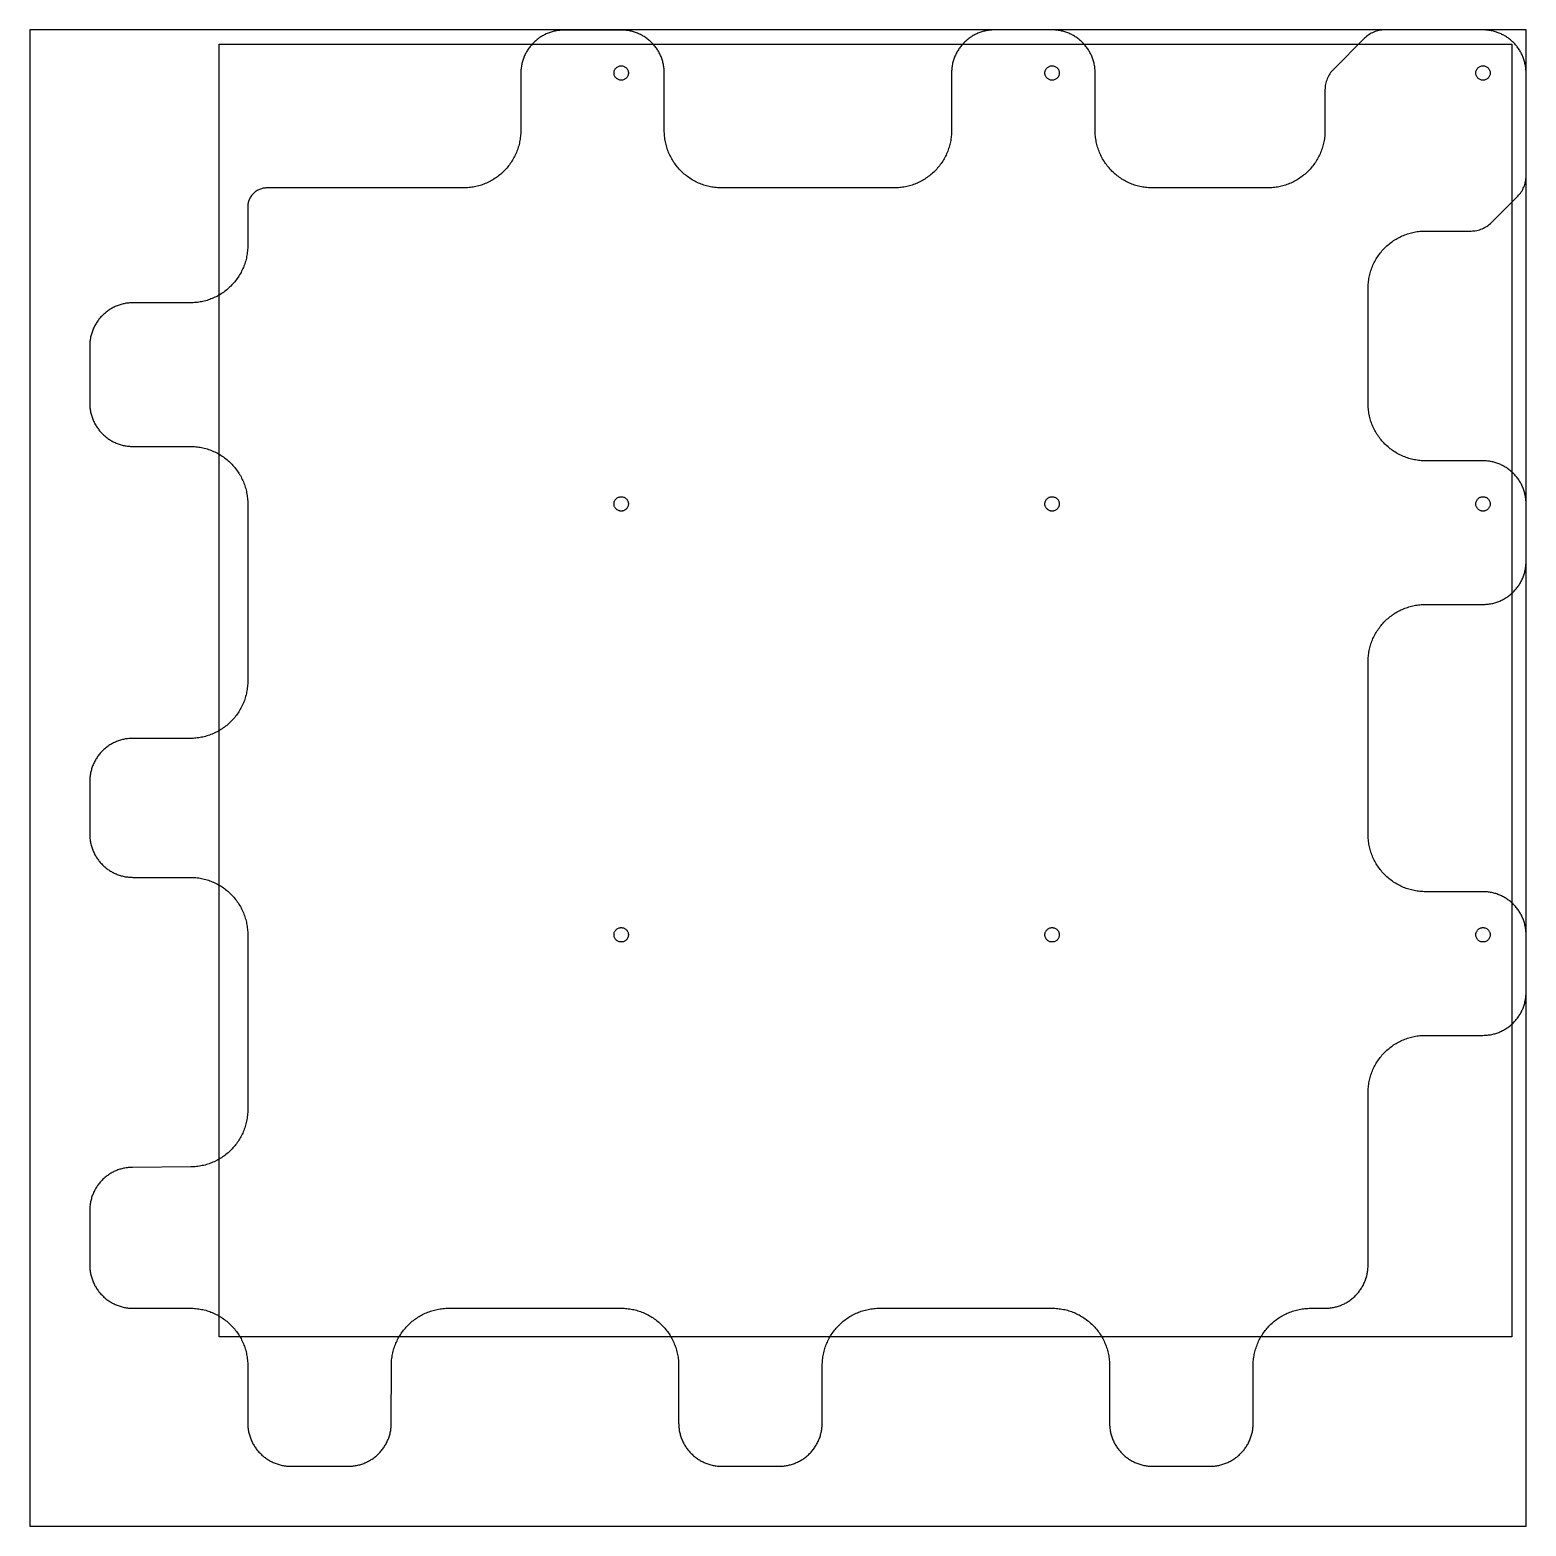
# Model space of a CAD drawing. Extents: x -625 to 0, y -625 to 0.
import ezdxf

# ---------------------------------------------------------------- set-up
doc = ezdxf.new("R2010")
doc.units = 0
for name, color, linetype in [('BOTTOM', 7, 'CONTINUOUS'), ('FRAME', 7, 'CONTINUOUS'), ('HOLES', 7, 'CONTINUOUS'), ('TOP', 7, 'CONTINUOUS')]:
    doc.layers.add(name, color=color, linetype=linetype)

msp = doc.modelspace()

# ---------------------------------------------------------------- linework, layer by layer
at = {"layer": 'BOTTOM'}
msp.add_lwpolyline([(-0.03, -17.07), (-0.06, -16.63), (-0.1, -16.18), (-0.15, -15.74), (-0.21, -15.3), (-0.28, -14.87), (-0.36, -14.44), (-0.45, -14.02), (-0.55, -13.59), (-0.66, -13.18), (-0.79, -12.76), (-0.92, -12.35), (-1.05, -11.95), (-1.2, -11.55), (-1.36, -11.15), (-1.53, -10.76), (-1.7, -10.37), (-1.89, -9.99), (-2.08, -9.61), (-2.28, -9.24), (-2.49, -8.88), (-2.71, -8.52), (-2.94, -8.16), (-3.17, -7.81), (-3.41, -7.47), (-3.66, -7.13), (-3.92, -6.8), (-4.18, -6.48), (-4.45, -6.16), (-4.73, -5.85), (-5.02, -5.54), (-5.31, -5.24), (-5.61, -4.95), (-5.92, -4.67), (-6.23, -4.39), (-6.55, -4.12), (-6.88, -3.86), (-7.21, -3.6), (-7.55, -3.36), (-7.89, -3.12), (-8.24, -2.88), (-8.59, -2.66), (-8.95, -2.44), (-9.32, -2.24), (-9.69, -2.04), (-10.07, -1.85), (-10.45, -1.66), (-10.83, -1.49), (-11.22, -1.33), (-11.62, -1.17), (-12.02, -1.02), (-12.42, -0.89), (-12.83, -0.76), (-13.24, -0.64), (-13.66, -0.53), (-14.08, -0.43), (-14.5, -0.34), (-14.93, -0.26), (-15.36, -0.2), (-15.79, -0.14), (-16.23, -0.09), (-16.67, -0.05), (-17.11, -0.02), (-17.55, -0.01), (-18, 0), (-59.03, 0), (-59.62, -0.01), (-60.22, -0.06), (-60.8, -0.13), (-61.38, -0.23), (-61.95, -0.36), (-62.52, -0.52), (-63.08, -0.7), (-63.62, -0.91), (-64.16, -1.15), (-64.68, -1.41), (-65.19, -1.7), (-65.69, -2.02), (-66.17, -2.35), (-66.63, -2.72), (-67.08, -3.1), (-67.51, -3.51), (-80.49, -16.49), (-80.9, -16.92), (-81.28, -17.37), (-81.65, -17.83), (-81.98, -18.31), (-82.3, -18.81), (-82.59, -19.32), (-82.85, -19.84), (-83.09, -20.38), (-83.3, -20.92), (-83.48, -21.48), (-83.64, -22.05), (-83.77, -22.62), (-83.87, -23.2), (-83.94, -23.78), (-83.99, -24.38), (-84, -24.97), (-84, -42), (-84.01, -42.6), (-84.03, -43.19), (-84.06, -43.78), (-84.11, -44.37), (-84.18, -44.96), (-84.26, -45.55), (-84.35, -46.13), (-84.46, -46.71), (-84.58, -47.28), (-84.72, -47.85), (-84.87, -48.42), (-85.03, -48.98), (-85.21, -49.54), (-85.4, -50.1), (-85.6, -50.64), (-85.82, -51.19), (-86.05, -51.73), (-86.29, -52.26), (-86.55, -52.79), (-86.82, -53.31), (-87.1, -53.82), (-87.4, -54.33), (-87.7, -54.83), (-88.02, -55.32), (-88.36, -55.81), (-88.7, -56.28), (-89.06, -56.75), (-89.43, -57.22), (-89.81, -57.67), (-90.2, -58.12), (-90.61, -58.55), (-91.02, -58.98), (-91.45, -59.39), (-91.88, -59.8), (-92.33, -60.19), (-92.78, -60.57), (-93.24, -60.94), (-93.72, -61.3), (-94.19, -61.64), (-94.68, -61.98), (-95.17, -62.3), (-95.67, -62.6), (-96.18, -62.9), (-96.69, -63.18), (-97.21, -63.45), (-97.74, -63.71), (-98.27, -63.95), (-98.81, -64.18), (-99.36, -64.4), (-99.9, -64.6), (-100.46, -64.79), (-101.02, -64.97), (-101.58, -65.13), (-102.15, -65.28), (-102.72, -65.42), (-103.29, -65.54), (-103.87, -65.65), (-104.45, -65.74), (-105.04, -65.82), (-105.63, -65.88), (-106.22, -65.94), (-106.81, -65.97), (-107.4, -65.99), (-108, -66), (-156, -66), (-156.6, -65.99), (-157.19, -65.97), (-157.78, -65.93), (-158.37, -65.88), (-158.96, -65.82), (-159.55, -65.74), (-160.13, -65.65), (-160.71, -65.54), (-161.28, -65.42), (-161.85, -65.28), (-162.42, -65.13), (-162.98, -64.97), (-163.54, -64.79), (-164.09, -64.6), (-164.64, -64.39), (-165.19, -64.18), (-165.73, -63.95), (-166.26, -63.7), (-166.78, -63.45), (-167.3, -63.18), (-167.82, -62.9), (-168.33, -62.6), (-168.83, -62.29), (-169.32, -61.97), (-169.8, -61.64), (-170.28, -61.3), (-170.75, -60.94), (-171.21, -60.57), (-171.67, -60.19), (-172.11, -59.8), (-172.55, -59.39), (-172.98, -58.98), (-173.39, -58.55), (-173.8, -58.11), (-174.19, -57.67), (-174.57, -57.21), (-174.94, -56.75), (-175.3, -56.28), (-175.64, -55.8), (-175.97, -55.32), (-176.29, -54.83), (-176.6, -54.33), (-176.9, -53.82), (-177.18, -53.3), (-177.45, -52.78), (-177.7, -52.26), (-177.95, -51.73), (-178.18, -51.19), (-178.39, -50.64), (-178.6, -50.09), (-178.79, -49.54), (-178.97, -48.98), (-179.13, -48.42), (-179.28, -47.85), (-179.42, -47.28), (-179.54, -46.71), (-179.65, -46.13), (-179.74, -45.54), (-179.82, -44.96), (-179.88, -44.37), (-179.94, -43.78), (-179.97, -43.19), (-179.99, -42.6), (-180, -42), (-180, -18), (-180.01, -17.54), (-180.02, -17.07), (-180.05, -16.62), (-180.1, -16.16), (-180.15, -15.71), (-180.21, -15.26), (-180.28, -14.82), (-180.37, -14.37), (-180.47, -13.94), (-180.57, -13.5), (-180.69, -13.08), (-180.81, -12.65), (-180.95, -12.23), (-181.1, -11.81), (-181.25, -11.4), (-181.42, -11), (-181.6, -10.6), (-181.78, -10.2), (-181.98, -9.81), (-182.18, -9.42), (-182.39, -9.05), (-182.61, -8.67), (-182.84, -8.3), (-183.08, -7.94), (-183.33, -7.59), (-183.58, -7.24), (-183.85, -6.89), (-184.12, -6.56), (-184.4, -6.23), (-184.68, -5.9), (-184.98, -5.59), (-185.28, -5.28), (-185.59, -4.98), (-185.9, -4.68), (-186.23, -4.4), (-186.56, -4.12), (-186.89, -3.85), (-187.24, -3.58), (-187.59, -3.33), (-187.94, -3.08), (-188.3, -2.84), (-188.67, -2.61), (-189.05, -2.39), (-189.42, -2.18), (-189.81, -1.98), (-190.2, -1.78), (-190.6, -1.6), (-191, -1.42), (-191.4, -1.25), (-191.81, -1.1), (-192.23, -0.95), (-192.65, -0.81), (-193.08, -0.69), (-193.5, -0.57), (-193.94, -0.47), (-194.37, -0.37), (-194.82, -0.28), (-195.26, -0.21), (-195.71, -0.15), (-196.16, -0.1), (-196.62, -0.05), (-197.07, -0.02), (-197.54, -0.01), (-198, 0), (-222, 0), (-222.46, -0.01), (-222.93, -0.02), (-223.38, -0.05), (-223.84, -0.09), (-224.29, -0.15), (-224.74, -0.21), (-225.18, -0.28), (-225.63, -0.37), (-226.06, -0.46), (-226.5, -0.57), (-226.93, -0.69), (-227.35, -0.81), (-227.77, -0.95), (-228.19, -1.1), (-228.6, -1.25), (-229, -1.42), (-229.4, -1.6), (-229.8, -1.78), (-230.19, -1.97), (-230.58, -2.18), (-230.96, -2.39), (-231.33, -2.61), (-231.7, -2.84), (-232.06, -3.08), (-232.41, -3.33), (-232.76, -3.58), (-233.11, -3.85), (-233.44, -4.12), (-233.77, -4.4), (-234.1, -4.68), (-234.41, -4.98), (-234.72, -5.28), (-235.02, -5.59), (-235.32, -5.9), (-235.6, -6.23), (-235.88, -6.56), (-236.15, -6.89), (-236.42, -7.24), (-236.67, -7.59), (-236.92, -7.94), (-237.16, -8.3), (-237.39, -8.67), (-237.61, -9.04), (-237.82, -9.42), (-238.03, -9.81), (-238.22, -10.2), (-238.4, -10.6), (-238.58, -11), (-238.75, -11.4), (-238.9, -11.81), (-239.05, -12.23), (-239.19, -12.65), (-239.31, -13.07), (-239.43, -13.5), (-239.54, -13.94), (-239.63, -14.37), (-239.72, -14.82), (-239.79, -15.26), (-239.85, -15.71), (-239.91, -16.16), (-239.95, -16.62), (-239.98, -17.07), (-239.99, -17.54), (-240, -18), (-240, -42), (-240.01, -42.6), (-240.03, -43.19), (-240.07, -43.78), (-240.12, -44.37), (-240.18, -44.96), (-240.26, -45.54), (-240.35, -46.13), (-240.46, -46.71), (-240.58, -47.28), (-240.72, -47.85), (-240.87, -48.42), (-241.03, -48.98), (-241.21, -49.54), (-241.4, -50.09), (-241.61, -50.64), (-241.82, -51.19), (-242.05, -51.73), (-242.3, -52.26), (-242.55, -52.78), (-242.82, -53.3), (-243.11, -53.82), (-243.4, -54.33), (-243.71, -54.83), (-244.03, -55.32), (-244.36, -55.8), (-244.7, -56.28), (-245.06, -56.75), (-245.43, -57.21), (-245.81, -57.67), (-246.2, -58.11), (-246.61, -58.55), (-247.02, -58.98), (-247.45, -59.39), (-247.89, -59.8), (-248.33, -60.19), (-248.79, -60.57), (-249.25, -60.94), (-249.72, -61.3), (-250.2, -61.64), (-250.68, -61.97), (-251.17, -62.29), (-251.67, -62.6), (-252.18, -62.9), (-252.7, -63.18), (-253.22, -63.45), (-253.74, -63.7), (-254.27, -63.95), (-254.81, -64.18), (-255.36, -64.39), (-255.91, -64.6), (-256.46, -64.79), (-257.02, -64.97), (-257.58, -65.13), (-258.15, -65.28), (-258.72, -65.42), (-259.29, -65.54), (-259.87, -65.65), (-260.46, -65.74), (-261.04, -65.82), (-261.63, -65.88), (-262.22, -65.93), (-262.81, -65.97), (-263.4, -65.99), (-264, -66), (-336, -66), (-336.6, -65.99), (-337.19, -65.97), (-337.78, -65.93), (-338.37, -65.88), (-338.96, -65.82), (-339.54, -65.74), (-340.13, -65.64), (-340.71, -65.54), (-341.28, -65.41), (-341.85, -65.28), (-342.42, -65.13), (-342.98, -64.97), (-343.54, -64.79), (-344.09, -64.6), (-344.64, -64.39), (-345.19, -64.18), (-345.72, -63.95), (-346.26, -63.7), (-346.78, -63.45), (-347.3, -63.18), (-347.82, -62.89), (-348.33, -62.6), (-348.83, -62.29), (-349.32, -61.97), (-349.8, -61.64), (-350.28, -61.3), (-350.75, -60.94), (-351.21, -60.57), (-351.67, -60.19), (-352.11, -59.8), (-352.55, -59.39), (-352.98, -58.97), (-353.39, -58.55), (-353.8, -58.11), (-354.19, -57.67), (-354.57, -57.21), (-354.94, -56.75), (-355.3, -56.28), (-355.64, -55.8), (-355.97, -55.32), (-356.29, -54.83), (-356.6, -54.33), (-356.89, -53.82), (-357.18, -53.3), (-357.45, -52.78), (-357.7, -52.26), (-357.95, -51.72), (-358.18, -51.19), (-358.39, -50.64), (-358.6, -50.09), (-358.79, -49.54), (-358.97, -48.98), (-359.13, -48.42), (-359.28, -47.85), (-359.42, -47.28), (-359.54, -46.71), (-359.65, -46.13), (-359.74, -45.54), (-359.82, -44.96), (-359.88, -44.37), (-359.93, -43.78), (-359.97, -43.19), (-359.99, -42.6), (-360, -42), (-360, -18.05), (-360.01, -17.6), (-360.02, -17.15), (-360.05, -16.71), (-360.09, -16.27), (-360.14, -15.82), (-360.2, -15.38), (-360.27, -14.95), (-360.35, -14.51), (-360.44, -14.08), (-360.54, -13.65), (-360.65, -13.23), (-360.78, -12.8), (-360.91, -12.38), (-361.05, -11.97), (-361.21, -11.55), (-361.37, -11.15), (-361.54, -10.74), (-361.73, -10.34), (-361.92, -9.95), (-362.12, -9.55), (-362.33, -9.17), (-362.56, -8.79), (-362.79, -8.41), (-363.03, -8.04), (-363.28, -7.68), (-363.54, -7.32), (-363.81, -6.97), (-364.08, -6.62), (-364.37, -6.28), (-364.67, -5.94), (-364.97, -5.62), (-365.28, -5.3), (-365.6, -4.98), (-365.93, -4.68), (-366.27, -4.39), (-366.61, -4.1), (-366.96, -3.82), (-367.31, -3.56), (-367.67, -3.3), (-368.03, -3.05), (-368.4, -2.81), (-368.78, -2.58), (-369.16, -2.36), (-369.55, -2.15), (-369.94, -1.95), (-370.34, -1.75), (-370.74, -1.57), (-371.14, -1.4), (-371.55, -1.24), (-371.96, -1.08), (-372.38, -0.94), (-372.8, -0.81), (-373.22, -0.69), (-373.65, -0.58), (-374.08, -0.48), (-374.51, -0.39), (-374.95, -0.31), (-375.38, -0.24), (-375.82, -0.18), (-376.26, -0.13), (-376.71, -0.09), (-377.15, -0.07), (-377.6, -0.05), (-378.05, -0.05), (-401.95, -0.1), (-402.42, -0.1), (-402.88, -0.12), (-403.33, -0.15), (-403.79, -0.19), (-404.24, -0.24), (-404.69, -0.31), (-405.13, -0.38), (-405.57, -0.47), (-406.01, -0.56), (-406.44, -0.67), (-406.87, -0.78), (-407.29, -0.91), (-407.71, -1.05), (-408.13, -1.19), (-408.54, -1.35), (-408.95, -1.52), (-409.35, -1.69), (-409.74, -1.88), (-410.13, -2.07), (-410.52, -2.27), (-410.89, -2.49), (-411.27, -2.71), (-411.64, -2.94), (-412, -3.18), (-412.35, -3.42), (-412.7, -3.68), (-413.04, -3.94), (-413.38, -4.21), (-413.71, -4.49), (-414.03, -4.78), (-414.35, -5.07), (-414.66, -5.37), (-414.96, -5.68), (-415.25, -6), (-415.54, -6.32), (-415.81, -6.65), (-416.09, -6.98), (-416.35, -7.33), (-416.6, -7.68), (-416.85, -8.03), (-417.09, -8.39), (-417.32, -8.76), (-417.54, -9.14), (-417.75, -9.51), (-417.95, -9.9), (-418.15, -10.29), (-418.33, -10.68), (-418.51, -11.09), (-418.67, -11.49), (-418.83, -11.9), (-418.97, -12.32), (-419.11, -12.74), (-419.24, -13.16), (-419.35, -13.59), (-419.46, -14.02), (-419.55, -14.46), (-419.64, -14.9), (-419.71, -15.34), (-419.77, -15.79), (-419.83, -16.24), (-419.87, -16.7), (-419.9, -17.16), (-419.91, -17.62), (-419.92, -18.08), (-419.95, -42.05), (-419.96, -42.64), (-419.98, -43.24), (-420.02, -43.83), (-420.07, -44.42), (-420.14, -45), (-420.22, -45.59), (-420.31, -46.17), (-420.42, -46.75), (-420.54, -47.32), (-420.68, -47.89), (-420.83, -48.46), (-420.99, -49.02), (-421.17, -49.58), (-421.36, -50.13), (-421.57, -50.68), (-421.79, -51.22), (-422.02, -51.76), (-422.26, -52.29), (-422.52, -52.82), (-422.79, -53.34), (-423.07, -53.85), (-423.36, -54.36), (-423.67, -54.85), (-423.99, -55.35), (-424.32, -55.83), (-424.67, -56.31), (-425.03, -56.78), (-425.4, -57.24), (-425.78, -57.69), (-426.17, -58.13), (-426.57, -58.57), (-426.99, -59), (-427.42, -59.41), (-427.85, -59.81), (-428.3, -60.21), (-428.75, -60.59), (-429.21, -60.95), (-429.68, -61.31), (-430.16, -61.65), (-430.65, -61.99), (-431.14, -62.31), (-431.64, -62.61), (-432.14, -62.91), (-432.66, -63.19), (-433.18, -63.46), (-433.7, -63.71), (-434.24, -63.96), (-434.77, -64.19), (-435.32, -64.4), (-435.87, -64.61), (-436.42, -64.8), (-436.98, -64.97), (-437.54, -65.13), (-438.11, -65.28), (-438.68, -65.42), (-439.25, -65.54), (-439.83, -65.65), (-440.41, -65.74), (-441, -65.82), (-441.58, -65.89), (-442.17, -65.94), (-442.76, -65.97), (-443.36, -65.99), (-443.95, -66), (-526, -66), (-526.4, -66.01), (-526.79, -66.04), (-527.18, -66.08), (-527.57, -66.15), (-527.95, -66.23), (-528.33, -66.34), (-528.7, -66.46), (-529.07, -66.6), (-529.42, -66.76), (-529.77, -66.93), (-530.12, -67.12), (-530.45, -67.33), (-530.77, -67.56), (-531.08, -67.8), (-531.38, -68.06), (-531.67, -68.33), (-531.94, -68.62), (-532.2, -68.92), (-532.44, -69.23), (-532.67, -69.55), (-532.88, -69.88), (-533.07, -70.23), (-533.24, -70.58), (-533.4, -70.93), (-533.54, -71.3), (-533.66, -71.67), (-533.77, -72.05), (-533.85, -72.43), (-533.92, -72.82), (-533.96, -73.21), (-533.99, -73.6), (-534, -74), (-534, -90), (-534.01, -90.6), (-534.03, -91.19), (-534.07, -91.78), (-534.12, -92.37), (-534.18, -92.96), (-534.26, -93.54), (-534.35, -94.13), (-534.46, -94.71), (-534.58, -95.28), (-534.72, -95.85), (-534.87, -96.42), (-535.03, -96.98), (-535.21, -97.54), (-535.4, -98.09), (-535.61, -98.64), (-535.82, -99.19), (-536.05, -99.73), (-536.3, -100.26), (-536.55, -100.78), (-536.82, -101.3), (-537.1, -101.82), (-537.4, -102.33), (-537.71, -102.83), (-538.03, -103.32), (-538.36, -103.8), (-538.7, -104.28), (-539.06, -104.75), (-539.43, -105.21), (-539.81, -105.67), (-540.2, -106.11), (-540.61, -106.55), (-541.02, -106.98), (-541.45, -107.39), (-541.89, -107.8), (-542.33, -108.19), (-542.79, -108.57), (-543.25, -108.94), (-543.72, -109.3), (-544.2, -109.64), (-544.68, -109.97), (-545.17, -110.29), (-545.67, -110.6), (-546.18, -110.9), (-546.7, -111.18), (-547.22, -111.45), (-547.74, -111.7), (-548.27, -111.95), (-548.81, -112.18), (-549.36, -112.39), (-549.91, -112.6), (-550.46, -112.79), (-551.02, -112.97), (-551.58, -113.13), (-552.15, -113.28), (-552.72, -113.42), (-553.29, -113.54), (-553.87, -113.65), (-554.46, -113.74), (-555.04, -113.82), (-555.63, -113.88), (-556.22, -113.93), (-556.81, -113.97), (-557.4, -113.99), (-558, -114), (-582, -114), (-582.46, -114.01), (-582.93, -114.02), (-583.38, -114.05), (-583.84, -114.09), (-584.29, -114.15), (-584.74, -114.21), (-585.18, -114.28), (-585.63, -114.37), (-586.06, -114.46), (-586.5, -114.57), (-586.93, -114.69), (-587.35, -114.81), (-587.77, -114.95), (-588.19, -115.1), (-588.6, -115.25), (-589, -115.42), (-589.4, -115.6), (-589.8, -115.78), (-590.19, -115.97), (-590.58, -116.18), (-590.96, -116.39), (-591.33, -116.61), (-591.7, -116.84), (-592.06, -117.08), (-592.41, -117.33), (-592.76, -117.58), (-593.11, -117.85), (-593.44, -118.12), (-593.77, -118.4), (-594.1, -118.68), (-594.41, -118.98), (-594.72, -119.28), (-595.02, -119.59), (-595.32, -119.9), (-595.6, -120.23), (-595.88, -120.56), (-596.15, -120.89), (-596.42, -121.24), (-596.67, -121.59), (-596.92, -121.94), (-597.16, -122.3), (-597.39, -122.67), (-597.61, -123.04), (-597.82, -123.42), (-598.03, -123.81), (-598.22, -124.2), (-598.4, -124.6), (-598.58, -125), (-598.75, -125.4), (-598.9, -125.81), (-599.05, -126.23), (-599.19, -126.65), (-599.31, -127.07), (-599.43, -127.5), (-599.54, -127.94), (-599.63, -128.37), (-599.72, -128.82), (-599.79, -129.26), (-599.85, -129.71), (-599.91, -130.16), (-599.95, -130.62), (-599.98, -131.07), (-599.99, -131.54), (-600, -132), (-600, -156), (-599.99, -156.46), (-599.98, -156.93), (-599.95, -157.38), (-599.91, -157.84), (-599.85, -158.29), (-599.79, -158.74), (-599.72, -159.18), (-599.63, -159.63), (-599.54, -160.06), (-599.43, -160.5), (-599.31, -160.93), (-599.19, -161.35), (-599.05, -161.77), (-598.9, -162.19), (-598.75, -162.6), (-598.58, -163), (-598.4, -163.4), (-598.22, -163.8), (-598.03, -164.19), (-597.82, -164.58), (-597.61, -164.96), (-597.39, -165.33), (-597.16, -165.7), (-596.92, -166.06), (-596.67, -166.42), (-596.42, -166.76), (-596.15, -167.11), (-595.88, -167.44), (-595.6, -167.77), (-595.32, -168.1), (-595.02, -168.41), (-594.72, -168.72), (-594.41, -169.02), (-594.1, -169.32), (-593.77, -169.6), (-593.44, -169.88), (-593.11, -170.15), (-592.76, -170.42), (-592.41, -170.67), (-592.06, -170.92), (-591.7, -171.16), (-591.33, -171.39), (-590.96, -171.61), (-590.58, -171.82), (-590.19, -172.03), (-589.8, -172.22), (-589.4, -172.4), (-589, -172.58), (-588.6, -172.75), (-588.19, -172.9), (-587.77, -173.05), (-587.35, -173.19), (-586.93, -173.31), (-586.5, -173.43), (-586.06, -173.54), (-585.63, -173.63), (-585.18, -173.72), (-584.74, -173.79), (-584.29, -173.85), (-583.84, -173.91), (-583.38, -173.95), (-582.93, -173.98), (-582.46, -173.99), (-582, -174), (-558, -174), (-557.4, -174.01), (-556.81, -174.03), (-556.22, -174.07), (-555.63, -174.12), (-555.04, -174.18), (-554.46, -174.26), (-553.87, -174.35), (-553.29, -174.46), (-552.72, -174.58), (-552.15, -174.72), (-551.58, -174.87), (-551.02, -175.03), (-550.46, -175.21), (-549.91, -175.4), (-549.36, -175.61), (-548.81, -175.82), (-548.27, -176.05), (-547.74, -176.3), (-547.22, -176.55), (-546.7, -176.82), (-546.18, -177.1), (-545.67, -177.4), (-545.17, -177.71), (-544.68, -178.03), (-544.2, -178.36), (-543.72, -178.7), (-543.25, -179.06), (-542.79, -179.43), (-542.33, -179.81), (-541.89, -180.2), (-541.45, -180.61), (-541.02, -181.02), (-540.61, -181.45), (-540.2, -181.89), (-539.81, -182.33), (-539.43, -182.79), (-539.06, -183.25), (-538.7, -183.72), (-538.36, -184.2), (-538.03, -184.68), (-537.71, -185.17), (-537.4, -185.67), (-537.1, -186.18), (-536.82, -186.7), (-536.55, -187.22), (-536.3, -187.74), (-536.05, -188.27), (-535.82, -188.81), (-535.61, -189.36), (-535.4, -189.91), (-535.21, -190.46), (-535.03, -191.02), (-534.87, -191.58), (-534.72, -192.15), (-534.58, -192.72), (-534.46, -193.29), (-534.35, -193.87), (-534.26, -194.46), (-534.18, -195.04), (-534.12, -195.63), (-534.07, -196.22), (-534.03, -196.81), (-534.01, -197.4), (-534, -198), (-534, -271.97), (-534.01, -272.56), (-534.03, -273.16), (-534.07, -273.75), (-534.12, -274.34), (-534.18, -274.93), (-534.26, -275.52), (-534.36, -276.1), (-534.47, -276.68), (-534.59, -277.25), (-534.73, -277.82), (-534.88, -278.39), (-535.04, -278.95), (-535.22, -279.51), (-535.41, -280.07), (-535.61, -280.62), (-535.83, -281.16), (-536.06, -281.7), (-536.31, -282.23), (-536.56, -282.76), (-536.83, -283.28), (-537.11, -283.79), (-537.41, -284.3), (-537.72, -284.8), (-538.04, -285.29), (-538.37, -285.78), (-538.72, -286.26), (-539.07, -286.73), (-539.44, -287.19), (-539.83, -287.64), (-540.22, -288.09), (-540.62, -288.52), (-541.04, -288.95), (-541.47, -289.37), (-541.9, -289.77), (-542.35, -290.16), (-542.8, -290.54), (-543.27, -290.91), (-543.74, -291.27), (-544.22, -291.61), (-544.7, -291.95), (-545.2, -292.27), (-545.7, -292.57), (-546.2, -292.87), (-546.72, -293.15), (-547.24, -293.42), (-547.77, -293.68), (-548.3, -293.92), (-548.84, -294.15), (-549.38, -294.37), (-549.93, -294.57), (-550.49, -294.76), (-551.04, -294.94), (-551.61, -295.1), (-552.18, -295.25), (-552.75, -295.39), (-553.32, -295.51), (-553.9, -295.62), (-554.48, -295.71), (-555.07, -295.79), (-555.66, -295.85), (-556.25, -295.9), (-556.84, -295.94), (-557.44, -295.96), (-558.03, -295.97), (-581.97, -295.94), (-582.42, -295.94), (-582.86, -295.96), (-583.31, -295.98), (-583.75, -296.02), (-584.19, -296.07), (-584.63, -296.13), (-585.07, -296.2), (-585.5, -296.28), (-585.93, -296.37), (-586.36, -296.47), (-586.79, -296.58), (-587.21, -296.71), (-587.63, -296.84), (-588.05, -296.98), (-588.46, -297.13), (-588.87, -297.3), (-589.27, -297.47), (-589.67, -297.65), (-590.07, -297.84), (-590.46, -298.04), (-590.84, -298.26), (-591.22, -298.48), (-591.6, -298.71), (-591.97, -298.95), (-592.34, -299.2), (-592.7, -299.45), (-593.05, -299.72), (-593.4, -300), (-593.74, -300.28), (-594.07, -300.58), (-594.4, -300.88), (-594.72, -301.2), (-595.03, -301.52), (-595.34, -301.84), (-595.63, -302.18), (-595.92, -302.52), (-596.19, -302.86), (-596.46, -303.22), (-596.72, -303.57), (-596.97, -303.94), (-597.21, -304.31), (-597.44, -304.68), (-597.66, -305.06), (-597.88, -305.45), (-598.08, -305.84), (-598.27, -306.24), (-598.46, -306.64), (-598.63, -307.04), (-598.79, -307.45), (-598.95, -307.86), (-599.09, -308.28), (-599.22, -308.69), (-599.34, -309.12), (-599.46, -309.54), (-599.56, -309.97), (-599.65, -310.4), (-599.73, -310.84), (-599.8, -311.27), (-599.86, -311.71), (-599.91, -312.15), (-599.95, -312.6), (-599.98, -313.04), (-599.99, -313.49), (-600, -313.94), (-600, -336), (-599.99, -336.46), (-599.98, -336.93), (-599.95, -337.38), (-599.91, -337.84), (-599.85, -338.29), (-599.79, -338.74), (-599.72, -339.18), (-599.63, -339.63), (-599.54, -340.06), (-599.43, -340.5), (-599.31, -340.93), (-599.19, -341.35), (-599.05, -341.77), (-598.9, -342.19), (-598.75, -342.6), (-598.58, -343), (-598.4, -343.4), (-598.22, -343.8), (-598.03, -344.19), (-597.82, -344.58), (-597.61, -344.96), (-597.39, -345.33), (-597.16, -345.7), (-596.92, -346.06), (-596.67, -346.42), (-596.42, -346.76), (-596.15, -347.11), (-595.88, -347.44), (-595.6, -347.77), (-595.32, -348.1), (-595.02, -348.41), (-594.72, -348.72), (-594.41, -349.02), (-594.1, -349.32), (-593.77, -349.6), (-593.44, -349.88), (-593.11, -350.16), (-592.76, -350.42), (-592.41, -350.67), (-592.06, -350.92), (-591.7, -351.16), (-591.33, -351.39), (-590.96, -351.61), (-590.58, -351.82), (-590.19, -352.03), (-589.8, -352.22), (-589.4, -352.4), (-589, -352.58), (-588.6, -352.75), (-588.19, -352.9), (-587.77, -353.05), (-587.35, -353.19), (-586.93, -353.31), (-586.5, -353.43), (-586.06, -353.54), (-585.63, -353.63), (-585.18, -353.72), (-584.74, -353.79), (-584.29, -353.85), (-583.84, -353.91), (-583.38, -353.95), (-582.93, -353.98), (-582.46, -353.99), (-582, -354), (-558, -354), (-557.4, -354.01), (-556.81, -354.03), (-556.22, -354.07), (-555.63, -354.12), (-555.04, -354.18), (-554.46, -354.26), (-553.87, -354.35), (-553.29, -354.46), (-552.72, -354.58), (-552.15, -354.72), (-551.58, -354.87), (-551.02, -355.03), (-550.46, -355.21), (-549.91, -355.4), (-549.36, -355.61), (-548.81, -355.82), (-548.27, -356.05), (-547.74, -356.3), (-547.22, -356.55), (-546.7, -356.82), (-546.18, -357.11), (-545.67, -357.4), (-545.17, -357.71), (-544.68, -358.03), (-544.2, -358.36), (-543.72, -358.7), (-543.25, -359.06), (-542.79, -359.43), (-542.33, -359.81), (-541.89, -360.2), (-541.45, -360.61), (-541.02, -361.02), (-540.61, -361.45), (-540.2, -361.89), (-539.81, -362.33), (-539.43, -362.79), (-539.06, -363.25), (-538.7, -363.72), (-538.36, -364.2), (-538.03, -364.68), (-537.71, -365.17), (-537.4, -365.67), (-537.1, -366.18), (-536.82, -366.7), (-536.55, -367.22), (-536.3, -367.74), (-536.05, -368.28), (-535.82, -368.81), (-535.61, -369.36), (-535.4, -369.91), (-535.21, -370.46), (-535.03, -371.02), (-534.87, -371.58), (-534.72, -372.15), (-534.58, -372.72), (-534.46, -373.3), (-534.35, -373.87), (-534.26, -374.46), (-534.18, -375.04), (-534.12, -375.63), (-534.07, -376.22), (-534.03, -376.81), (-534.01, -377.4), (-534, -378), (-534, -450.98), (-534.01, -451.59), (-534.03, -452.2), (-534.07, -452.81), (-534.12, -453.42), (-534.19, -454.02), (-534.28, -454.61), (-534.37, -455.2), (-534.49, -455.79), (-534.61, -456.37), (-534.75, -456.94), (-534.9, -457.51), (-535.07, -458.08), (-535.25, -458.63), (-535.45, -459.19), (-535.65, -459.73), (-535.87, -460.27), (-536.1, -460.8), (-536.35, -461.33), (-536.61, -461.85), (-536.87, -462.36), (-537.15, -462.86), (-537.45, -463.36), (-537.75, -463.85), (-538.07, -464.33), (-538.39, -464.81), (-538.73, -465.27), (-539.08, -465.73), (-539.44, -466.17), (-539.8, -466.61), (-540.18, -467.04), (-540.57, -467.46), (-540.97, -467.88), (-541.38, -468.28), (-541.8, -468.67), (-542.23, -469.05), (-542.66, -469.42), (-543.11, -469.78), (-543.56, -470.14), (-544.02, -470.48), (-544.5, -470.81), (-544.97, -471.12), (-545.46, -471.43), (-545.96, -471.73), (-546.46, -472.01), (-546.97, -472.28), (-547.49, -472.54), (-548.01, -472.79), (-548.54, -473.03), (-549.08, -473.25), (-549.62, -473.46), (-550.17, -473.66), (-550.73, -473.84), (-551.29, -474.01), (-551.86, -474.17), (-552.44, -474.31), (-553.02, -474.44), (-553.6, -474.56), (-554.19, -474.66), (-554.79, -474.75), (-555.38, -474.82), (-555.99, -474.88), (-556.6, -474.92), (-557.21, -474.95), (-557.82, -474.96), (-582.13, -475.14), (-582.59, -475.14), (-583.05, -475.16), (-583.51, -475.2), (-583.96, -475.24), (-584.41, -475.29), (-584.86, -475.36), (-585.3, -475.43), (-585.74, -475.52), (-586.17, -475.62), (-586.6, -475.72), (-587.03, -475.84), (-587.45, -475.97), (-587.87, -476.11), (-588.29, -476.25), (-588.69, -476.41), (-589.1, -476.58), (-589.5, -476.76), (-589.89, -476.94), (-590.28, -477.14), (-590.66, -477.34), (-591.04, -477.55), (-591.41, -477.78), (-591.78, -478.01), (-592.14, -478.24), (-592.49, -478.49), (-592.84, -478.75), (-593.18, -479.01), (-593.51, -479.28), (-593.84, -479.56), (-594.16, -479.85), (-594.48, -480.14), (-594.78, -480.44), (-595.08, -480.75), (-595.37, -481.07), (-595.66, -481.39), (-595.94, -481.72), (-596.2, -482.06), (-596.47, -482.4), (-596.72, -482.75), (-596.96, -483.1), (-597.2, -483.47), (-597.43, -483.83), (-597.65, -484.21), (-597.86, -484.59), (-598.06, -484.97), (-598.25, -485.36), (-598.43, -485.76), (-598.61, -486.16), (-598.77, -486.56), (-598.93, -486.97), (-599.07, -487.38), (-599.21, -487.8), (-599.33, -488.23), (-599.44, -488.66), (-599.55, -489.09), (-599.64, -489.52), (-599.73, -489.96), (-599.8, -490.41), (-599.86, -490.85), (-599.91, -491.3), (-599.95, -491.76), (-599.98, -492.21), (-599.99, -492.67), (-600, -493.14), (-600, -516), (-599.99, -516.46), (-599.98, -516.93), (-599.95, -517.38), (-599.91, -517.84), (-599.85, -518.29), (-599.79, -518.74), (-599.72, -519.19), (-599.63, -519.63), (-599.54, -520.06), (-599.43, -520.5), (-599.31, -520.93), (-599.19, -521.35), (-599.05, -521.77), (-598.9, -522.19), (-598.75, -522.6), (-598.58, -523), (-598.4, -523.4), (-598.22, -523.8), (-598.03, -524.19), (-597.82, -524.58), (-597.61, -524.96), (-597.39, -525.33), (-597.16, -525.7), (-596.92, -526.06), (-596.67, -526.42), (-596.42, -526.76), (-596.15, -527.11), (-595.88, -527.44), (-595.6, -527.77), (-595.32, -528.1), (-595.02, -528.41), (-594.72, -528.72), (-594.41, -529.02), (-594.1, -529.32), (-593.77, -529.6), (-593.44, -529.88), (-593.11, -530.16), (-592.76, -530.42), (-592.41, -530.67), (-592.06, -530.92), (-591.7, -531.16), (-591.33, -531.39), (-590.96, -531.61), (-590.58, -531.82), (-590.19, -532.03), (-589.8, -532.22), (-589.4, -532.4), (-589, -532.58), (-588.6, -532.75), (-588.19, -532.9), (-587.77, -533.05), (-587.35, -533.19), (-586.93, -533.31), (-586.5, -533.43), (-586.06, -533.54), (-585.63, -533.63), (-585.18, -533.72), (-584.74, -533.79), (-584.29, -533.85), (-583.84, -533.91), (-583.38, -533.95), (-582.93, -533.98), (-582.46, -533.99), (-582, -534), (-558, -534), (-557.4, -534.01), (-556.81, -534.03), (-556.22, -534.07), (-555.63, -534.12), (-555.04, -534.18), (-554.46, -534.26), (-553.87, -534.36), (-553.29, -534.46), (-552.72, -534.59), (-552.15, -534.72), (-551.58, -534.87), (-551.02, -535.03), (-550.46, -535.21), (-549.91, -535.4), (-549.36, -535.61), (-548.81, -535.82), (-548.27, -536.05), (-547.74, -536.3), (-547.22, -536.55), (-546.7, -536.82), (-546.18, -537.11), (-545.67, -537.4), (-545.17, -537.71), (-544.68, -538.03), (-544.2, -538.36), (-543.72, -538.7), (-543.25, -539.06), (-542.79, -539.43), (-542.33, -539.81), (-541.89, -540.2), (-541.45, -540.61), (-541.02, -541.02), (-540.61, -541.45), (-540.2, -541.89), (-539.81, -542.33), (-539.43, -542.79), (-539.06, -543.25), (-538.7, -543.72), (-538.36, -544.2), (-538.03, -544.68), (-537.71, -545.17), (-537.4, -545.67), (-537.1, -546.18), (-536.82, -546.7), (-536.55, -547.22), (-536.3, -547.74), (-536.05, -548.28), (-535.82, -548.81), (-535.61, -549.36), (-535.4, -549.91), (-535.21, -550.46), (-535.03, -551.02), (-534.87, -551.58), (-534.72, -552.15), (-534.58, -552.72), (-534.46, -553.3), (-534.35, -553.87), (-534.26, -554.46), (-534.18, -555.04), (-534.12, -555.63), (-534.07, -556.22), (-534.03, -556.81), (-534.01, -557.4), (-534, -558), (-534, -582), (-533.99, -582.46), (-533.98, -582.93), (-533.95, -583.38), (-533.91, -583.84), (-533.85, -584.29), (-533.79, -584.74), (-533.72, -585.19), (-533.63, -585.63), (-533.54, -586.06), (-533.43, -586.5), (-533.31, -586.93), (-533.19, -587.35), (-533.05, -587.77), (-532.9, -588.19), (-532.75, -588.6), (-532.58, -589), (-532.4, -589.4), (-532.22, -589.8), (-532.03, -590.19), (-531.82, -590.58), (-531.61, -590.96), (-531.39, -591.33), (-531.16, -591.7), (-530.92, -592.06), (-530.67, -592.42), (-530.42, -592.76), (-530.15, -593.11), (-529.88, -593.44), (-529.6, -593.77), (-529.32, -594.1), (-529.02, -594.41), (-528.72, -594.72), (-528.41, -595.02), (-528.1, -595.32), (-527.77, -595.61), (-527.44, -595.88), (-527.11, -596.16), (-526.76, -596.42), (-526.41, -596.67), (-526.06, -596.92), (-525.7, -597.16), (-525.33, -597.39), (-524.96, -597.61), (-524.58, -597.82), (-524.19, -598.03), (-523.8, -598.22), (-523.4, -598.4), (-523, -598.58), (-522.6, -598.75), (-522.19, -598.9), (-521.77, -599.05), (-521.35, -599.19), (-520.93, -599.31), (-520.5, -599.43), (-520.06, -599.54), (-519.63, -599.63), (-519.18, -599.72), (-518.74, -599.79), (-518.29, -599.85), (-517.84, -599.91), (-517.38, -599.95), (-516.93, -599.98), (-516.46, -599.99), (-516, -600), (-492.03, -600), (-491.59, -599.99), (-491.14, -599.98), (-490.7, -599.95), (-490.25, -599.91), (-489.81, -599.86), (-489.37, -599.8), (-488.94, -599.73), (-488.51, -599.65), (-488.07, -599.56), (-487.65, -599.46), (-487.22, -599.35), (-486.8, -599.23), (-486.38, -599.09), (-485.96, -598.95), (-485.55, -598.8), (-485.15, -598.63), (-484.74, -598.46), (-484.34, -598.28), (-483.95, -598.09), (-483.56, -597.88), (-483.17, -597.67), (-482.79, -597.45), (-482.42, -597.22), (-482.05, -596.98), (-481.68, -596.73), (-481.33, -596.47), (-480.97, -596.21), (-480.63, -595.93), (-480.29, -595.65), (-479.95, -595.35), (-479.63, -595.05), (-479.31, -594.74), (-478.99, -594.42), (-478.69, -594.09), (-478.4, -593.76), (-478.11, -593.42), (-477.83, -593.07), (-477.57, -592.72), (-477.31, -592.36), (-477.06, -592), (-476.82, -591.63), (-476.59, -591.25), (-476.37, -590.87), (-476.16, -590.49), (-475.95, -590.1), (-475.76, -589.7), (-475.58, -589.3), (-475.4, -588.9), (-475.24, -588.49), (-475.09, -588.08), (-474.94, -587.67), (-474.81, -587.25), (-474.69, -586.83), (-474.58, -586.4), (-474.47, -585.97), (-474.38, -585.54), (-474.3, -585.11), (-474.23, -584.67), (-474.17, -584.23), (-474.12, -583.79), (-474.08, -583.35), (-474.05, -582.91), (-474.04, -582.46), (-474.03, -582.02), (-474.02, -557.98), (-474.01, -557.37), (-473.98, -556.75), (-473.95, -556.14), (-473.89, -555.53), (-473.82, -554.93), (-473.74, -554.33), (-473.64, -553.74), (-473.53, -553.15), (-473.4, -552.57), (-473.26, -551.99), (-473.1, -551.42), (-472.93, -550.85), (-472.75, -550.29), (-472.56, -549.74), (-472.35, -549.19), (-472.13, -548.65), (-471.89, -548.11), (-471.65, -547.58), (-471.39, -547.06), (-471.12, -546.55), (-470.83, -546.04), (-470.54, -545.55), (-470.23, -545.05), (-469.91, -544.57), (-469.58, -544.1), (-469.24, -543.63), (-468.89, -543.17), (-468.53, -542.73), (-468.16, -542.29), (-467.78, -541.86), (-467.38, -541.43), (-466.98, -541.02), (-466.57, -540.62), (-466.15, -540.23), (-465.72, -539.85), (-465.28, -539.47), (-464.83, -539.11), (-464.37, -538.76), (-463.91, -538.42), (-463.43, -538.09), (-462.95, -537.78), (-462.46, -537.47), (-461.96, -537.18), (-461.45, -536.89), (-460.94, -536.62), (-460.42, -536.36), (-459.89, -536.12), (-459.35, -535.88), (-458.81, -535.66), (-458.27, -535.45), (-457.71, -535.26), (-457.15, -535.08), (-456.58, -534.91), (-456.01, -534.75), (-455.43, -534.61), (-454.85, -534.49), (-454.26, -534.37), (-453.67, -534.28), (-453.07, -534.19), (-452.47, -534.12), (-451.86, -534.07), (-451.25, -534.03), (-450.64, -534.01), (-450.02, -534), (-378, -534), (-377.4, -534.01), (-376.81, -534.03), (-376.22, -534.07), (-375.63, -534.12), (-375.04, -534.18), (-374.46, -534.26), (-373.87, -534.36), (-373.29, -534.46), (-372.72, -534.59), (-372.15, -534.72), (-371.58, -534.87), (-371.02, -535.03), (-370.46, -535.21), (-369.91, -535.4), (-369.36, -535.61), (-368.81, -535.82), (-368.27, -536.05), (-367.74, -536.3), (-367.22, -536.55), (-366.7, -536.82), (-366.18, -537.11), (-365.67, -537.4), (-365.17, -537.71), (-364.68, -538.03), (-364.2, -538.36), (-363.72, -538.7), (-363.25, -539.06), (-362.79, -539.43), (-362.33, -539.81), (-361.89, -540.2), (-361.45, -540.61), (-361.02, -541.02), (-360.61, -541.45), (-360.2, -541.89), (-359.81, -542.33), (-359.43, -542.79), (-359.06, -543.25), (-358.7, -543.72), (-358.36, -544.2), (-358.03, -544.68), (-357.71, -545.17), (-357.4, -545.67), (-357.1, -546.18), (-356.82, -546.7), (-356.55, -547.22), (-356.3, -547.74), (-356.05, -548.28), (-355.82, -548.81), (-355.61, -549.36), (-355.4, -549.91), (-355.21, -550.46), (-355.03, -551.02), (-354.87, -551.58), (-354.72, -552.15), (-354.58, -552.72), (-354.46, -553.3), (-354.35, -553.87), (-354.26, -554.46), (-354.18, -555.04), (-354.12, -555.63), (-354.07, -556.22), (-354.03, -556.81), (-354.01, -557.4), (-354, -558), (-354, -582), (-353.99, -582.46), (-353.98, -582.93), (-353.95, -583.38), (-353.91, -583.84), (-353.85, -584.29), (-353.79, -584.74), (-353.72, -585.19), (-353.63, -585.63), (-353.54, -586.06), (-353.43, -586.5), (-353.31, -586.93), (-353.19, -587.35), (-353.05, -587.77), (-352.9, -588.19), (-352.75, -588.6), (-352.58, -589), (-352.4, -589.4), (-352.22, -589.8), (-352.03, -590.19), (-351.82, -590.58), (-351.61, -590.96), (-351.39, -591.33), (-351.16, -591.7), (-350.92, -592.06), (-350.67, -592.42), (-350.42, -592.76), (-350.15, -593.11), (-349.88, -593.44), (-349.6, -593.77), (-349.32, -594.1), (-349.02, -594.41), (-348.72, -594.72), (-348.41, -595.02), (-348.1, -595.32), (-347.77, -595.61), (-347.44, -595.88), (-347.11, -596.16), (-346.76, -596.42), (-346.42, -596.67), (-346.06, -596.92), (-345.7, -597.16), (-345.33, -597.39), (-344.96, -597.61), (-344.58, -597.82), (-344.19, -598.03), (-343.8, -598.22), (-343.4, -598.4), (-343, -598.58), (-342.6, -598.75), (-342.19, -598.9), (-341.77, -599.05), (-341.35, -599.19), (-340.93, -599.31), (-340.5, -599.43), (-340.06, -599.54), (-339.63, -599.63), (-339.18, -599.72), (-338.74, -599.79), (-338.29, -599.85), (-337.84, -599.91), (-337.38, -599.95), (-336.93, -599.98), (-336.46, -599.99), (-336, -600), (-312.03, -600), (-311.59, -599.99), (-311.14, -599.98), (-310.7, -599.95), (-310.25, -599.91), (-309.81, -599.86), (-309.37, -599.8), (-308.94, -599.73), (-308.51, -599.65), (-308.07, -599.56), (-307.65, -599.46), (-307.22, -599.35), (-306.8, -599.23), (-306.38, -599.09), (-305.96, -598.95), (-305.55, -598.8), (-305.15, -598.63), (-304.74, -598.46), (-304.34, -598.28), (-303.95, -598.09), (-303.56, -597.88), (-303.17, -597.67), (-302.79, -597.45), (-302.42, -597.22), (-302.05, -596.98), (-301.68, -596.73), (-301.33, -596.47), (-300.97, -596.21), (-300.63, -595.93), (-300.29, -595.65), (-299.95, -595.35), (-299.63, -595.05), (-299.31, -594.74), (-298.99, -594.42), (-298.69, -594.09), (-298.4, -593.76), (-298.11, -593.42), (-297.83, -593.07), (-297.57, -592.72), (-297.31, -592.36), (-297.06, -592), (-296.82, -591.63), (-296.59, -591.25), (-296.37, -590.87), (-296.16, -590.49), (-295.95, -590.1), (-295.76, -589.7), (-295.58, -589.3), (-295.4, -588.9), (-295.24, -588.49), (-295.09, -588.08), (-294.94, -587.67), (-294.81, -587.25), (-294.69, -586.83), (-294.58, -586.4), (-294.47, -585.97), (-294.38, -585.54), (-294.3, -585.11), (-294.23, -584.67), (-294.17, -584.23), (-294.12, -583.79), (-294.08, -583.35), (-294.05, -582.91), (-294.04, -582.46), (-294.03, -582.02), (-294.02, -557.98), (-294.01, -557.37), (-293.98, -556.75), (-293.95, -556.14), (-293.89, -555.53), (-293.82, -554.93), (-293.74, -554.33), (-293.64, -553.74), (-293.53, -553.15), (-293.4, -552.57), (-293.26, -551.99), (-293.1, -551.42), (-292.93, -550.85), (-292.75, -550.29), (-292.56, -549.74), (-292.35, -549.19), (-292.13, -548.65), (-291.89, -548.11), (-291.65, -547.58), (-291.39, -547.06), (-291.12, -546.55), (-290.83, -546.04), (-290.54, -545.55), (-290.23, -545.05), (-289.91, -544.57), (-289.58, -544.1), (-289.24, -543.63), (-288.89, -543.17), (-288.53, -542.73), (-288.16, -542.29), (-287.78, -541.86), (-287.38, -541.43), (-286.98, -541.02), (-286.57, -540.62), (-286.15, -540.23), (-285.72, -539.85), (-285.28, -539.47), (-284.83, -539.11), (-284.37, -538.76), (-283.91, -538.42), (-283.43, -538.09), (-282.95, -537.78), (-282.46, -537.47), (-281.96, -537.18), (-281.45, -536.89), (-280.94, -536.62), (-280.42, -536.36), (-279.89, -536.12), (-279.35, -535.88), (-278.81, -535.66), (-278.27, -535.45), (-277.71, -535.26), (-277.15, -535.08), (-276.58, -534.91), (-276.01, -534.75), (-275.43, -534.61), (-274.85, -534.49), (-274.26, -534.37), (-273.67, -534.28), (-273.07, -534.19), (-272.47, -534.12), (-271.86, -534.07), (-271.25, -534.03), (-270.64, -534.01), (-270.02, -534), (-198, -534), (-197.4, -534.01), (-196.81, -534.03), (-196.22, -534.07), (-195.63, -534.12), (-195.04, -534.18), (-194.46, -534.26), (-193.87, -534.36), (-193.29, -534.46), (-192.72, -534.59), (-192.15, -534.72), (-191.58, -534.87), (-191.02, -535.03), (-190.46, -535.21), (-189.91, -535.4), (-189.36, -535.61), (-188.81, -535.82), (-188.27, -536.05), (-187.74, -536.3), (-187.22, -536.55), (-186.7, -536.82), (-186.18, -537.11), (-185.67, -537.4), (-185.17, -537.71), (-184.68, -538.03), (-184.2, -538.36), (-183.72, -538.7), (-183.25, -539.06), (-182.79, -539.43), (-182.33, -539.81), (-181.89, -540.2), (-181.45, -540.61), (-181.02, -541.02), (-180.61, -541.45), (-180.2, -541.89), (-179.81, -542.33), (-179.43, -542.79), (-179.06, -543.25), (-178.7, -543.72), (-178.36, -544.2), (-178.03, -544.68), (-177.71, -545.17), (-177.4, -545.67), (-177.1, -546.18), (-176.82, -546.7), (-176.55, -547.22), (-176.3, -547.74), (-176.05, -548.28), (-175.82, -548.81), (-175.61, -549.36), (-175.4, -549.91), (-175.21, -550.46), (-175.03, -551.02), (-174.87, -551.58), (-174.72, -552.15), (-174.58, -552.72), (-174.46, -553.3), (-174.35, -553.87), (-174.26, -554.46), (-174.18, -555.04), (-174.12, -555.63), (-174.07, -556.22), (-174.03, -556.81), (-174.01, -557.4), (-174, -558), (-174, -582), (-173.99, -582.46), (-173.98, -582.93), (-173.95, -583.38), (-173.91, -583.84), (-173.85, -584.29), (-173.79, -584.74), (-173.72, -585.19), (-173.63, -585.63), (-173.54, -586.06), (-173.43, -586.5), (-173.31, -586.93), (-173.19, -587.35), (-173.05, -587.77), (-172.9, -588.19), (-172.75, -588.6), (-172.58, -589), (-172.4, -589.4), (-172.22, -589.8), (-172.03, -590.19), (-171.82, -590.58), (-171.61, -590.96), (-171.39, -591.33), (-171.16, -591.7), (-170.92, -592.06), (-170.67, -592.42), (-170.42, -592.76), (-170.15, -593.11), (-169.88, -593.44), (-169.6, -593.77), (-169.32, -594.1), (-169.02, -594.41), (-168.72, -594.72), (-168.41, -595.02), (-168.1, -595.32), (-167.77, -595.61), (-167.44, -595.88), (-167.11, -596.16), (-166.76, -596.42), (-166.42, -596.67), (-166.06, -596.92), (-165.7, -597.16), (-165.33, -597.39), (-164.96, -597.61), (-164.58, -597.82), (-164.19, -598.03), (-163.8, -598.22), (-163.4, -598.4), (-163, -598.58), (-162.6, -598.75), (-162.19, -598.9), (-161.77, -599.05), (-161.35, -599.19), (-160.93, -599.31), (-160.5, -599.43), (-160.06, -599.54), (-159.63, -599.63), (-159.18, -599.72), (-158.74, -599.79), (-158.29, -599.85), (-157.84, -599.91), (-157.38, -599.95), (-156.93, -599.98), (-156.46, -599.99), (-156, -600), (-131.98, -600), (-131.52, -599.99), (-131.06, -599.98), (-130.6, -599.95), (-130.14, -599.91), (-129.69, -599.85), (-129.24, -599.79), (-128.8, -599.72), (-128.36, -599.63), (-127.92, -599.54), (-127.49, -599.43), (-127.06, -599.31), (-126.63, -599.19), (-126.21, -599.05), (-125.8, -598.9), (-125.39, -598.75), (-124.98, -598.58), (-124.58, -598.4), (-124.18, -598.22), (-123.79, -598.02), (-123.41, -597.82), (-123.03, -597.61), (-122.66, -597.39), (-122.29, -597.16), (-121.93, -596.92), (-121.57, -596.67), (-121.22, -596.42), (-120.88, -596.15), (-120.54, -595.88), (-120.21, -595.6), (-119.89, -595.32), (-119.57, -595.02), (-119.26, -594.72), (-118.96, -594.41), (-118.67, -594.1), (-118.38, -593.77), (-118.1, -593.44), (-117.83, -593.11), (-117.57, -592.76), (-117.31, -592.41), (-117.06, -592.06), (-116.83, -591.7), (-116.6, -591.33), (-116.38, -590.96), (-116.16, -590.58), (-115.96, -590.19), (-115.77, -589.8), (-115.58, -589.4), (-115.4, -589), (-115.24, -588.6), (-115.08, -588.19), (-114.93, -587.77), (-114.8, -587.35), (-114.67, -586.93), (-114.56, -586.5), (-114.45, -586.06), (-114.35, -585.63), (-114.27, -585.18), (-114.19, -584.74), (-114.13, -584.29), (-114.08, -583.84), (-114.04, -583.38), (-114.01, -582.93), (-113.99, -582.46), (-113.98, -582), (-114, -558.03), (-113.99, -557.44), (-113.97, -556.84), (-113.94, -556.25), (-113.88, -555.66), (-113.82, -555.07), (-113.74, -554.49), (-113.65, -553.91), (-113.54, -553.33), (-113.42, -552.75), (-113.28, -552.18), (-113.13, -551.62), (-112.97, -551.05), (-112.79, -550.49), (-112.6, -549.94), (-112.4, -549.39), (-112.18, -548.85), (-111.95, -548.31), (-111.71, -547.78), (-111.45, -547.25), (-111.18, -546.73), (-110.9, -546.22), (-110.6, -545.71), (-110.3, -545.21), (-109.98, -544.72), (-109.65, -544.23), (-109.3, -543.75), (-108.94, -543.28), (-108.58, -542.82), (-108.2, -542.37), (-107.8, -541.92), (-107.4, -541.49), (-106.98, -541.06), (-106.56, -540.64), (-106.12, -540.24), (-105.68, -539.85), (-105.22, -539.47), (-104.76, -539.1), (-104.29, -538.74), (-103.81, -538.4), (-103.33, -538.06), (-102.84, -537.74), (-102.34, -537.44), (-101.83, -537.14), (-101.32, -536.86), (-100.8, -536.59), (-100.27, -536.33), (-99.74, -536.09), (-99.2, -535.86), (-98.66, -535.64), (-98.11, -535.44), (-97.55, -535.25), (-96.99, -535.07), (-96.43, -534.9), (-95.87, -534.75), (-95.29, -534.62), (-94.72, -534.5), (-94.14, -534.39), (-93.56, -534.29), (-92.98, -534.21), (-92.39, -534.15), (-91.8, -534.1), (-91.21, -534.06), (-90.61, -534.04), (-90.02, -534.03), (-83.98, -534.02), (-83.54, -534.01), (-83.09, -533.99), (-82.65, -533.97), (-82.21, -533.93), (-81.77, -533.88), (-81.33, -533.82), (-80.89, -533.75), (-80.46, -533.67), (-80.03, -533.57), (-79.6, -533.47), (-79.17, -533.36), (-78.75, -533.24), (-78.33, -533.1), (-77.92, -532.96), (-77.51, -532.81), (-77.1, -532.64), (-76.7, -532.47), (-76.3, -532.29), (-75.9, -532.1), (-75.51, -531.89), (-75.13, -531.68), (-74.75, -531.46), (-74.37, -531.23), (-74, -530.99), (-73.64, -530.74), (-73.28, -530.48), (-72.93, -530.21), (-72.58, -529.94), (-72.24, -529.65), (-71.91, -529.36), (-71.58, -529.05), (-71.26, -528.74), (-70.95, -528.42), (-70.65, -528.09), (-70.35, -527.76), (-70.07, -527.42), (-69.79, -527.07), (-69.53, -526.72), (-69.27, -526.36), (-69.02, -526), (-68.78, -525.63), (-68.55, -525.26), (-68.33, -524.87), (-68.12, -524.49), (-67.91, -524.1), (-67.72, -523.7), (-67.54, -523.31), (-67.37, -522.9), (-67.2, -522.49), (-67.05, -522.08), (-66.91, -521.67), (-66.78, -521.25), (-66.65, -520.83), (-66.54, -520.4), (-66.44, -519.97), (-66.35, -519.54), (-66.27, -519.11), (-66.2, -518.67), (-66.14, -518.23), (-66.09, -517.79), (-66.05, -517.35), (-66.02, -516.91), (-66.01, -516.46), (-66, -516.02), (-66, -444), (-65.99, -443.4), (-65.97, -442.81), (-65.93, -442.22), (-65.88, -441.63), (-65.82, -441.04), (-65.74, -440.46), (-65.65, -439.87), (-65.54, -439.3), (-65.42, -438.72), (-65.28, -438.15), (-65.13, -437.58), (-64.97, -437.02), (-64.79, -436.46), (-64.6, -435.91), (-64.39, -435.36), (-64.18, -434.81), (-63.95, -434.28), (-63.7, -433.74), (-63.45, -433.22), (-63.18, -432.7), (-62.9, -432.18), (-62.6, -431.67), (-62.29, -431.17), (-61.97, -430.68), (-61.64, -430.2), (-61.3, -429.72), (-60.94, -429.25), (-60.57, -428.79), (-60.19, -428.33), (-59.8, -427.89), (-59.39, -427.45), (-58.98, -427.02), (-58.55, -426.61), (-58.11, -426.2), (-57.67, -425.81), (-57.21, -425.43), (-56.75, -425.06), (-56.28, -424.7), (-55.8, -424.36), (-55.32, -424.03), (-54.83, -423.71), (-54.33, -423.4), (-53.82, -423.11), (-53.3, -422.82), (-52.78, -422.55), (-52.26, -422.3), (-51.73, -422.05), (-51.19, -421.82), (-50.64, -421.61), (-50.09, -421.4), (-49.54, -421.21), (-48.98, -421.03), (-48.42, -420.87), (-47.85, -420.72), (-47.28, -420.59), (-46.71, -420.46), (-46.13, -420.36), (-45.54, -420.26), (-44.96, -420.18), (-44.37, -420.12), (-43.78, -420.07), (-43.19, -420.03), (-42.6, -420.01), (-42, -420), (-18, -420), (-17.54, -419.99), (-17.07, -419.98), (-16.62, -419.95), (-16.16, -419.91), (-15.71, -419.85), (-15.26, -419.79), (-14.82, -419.72), (-14.37, -419.63), (-13.94, -419.54), (-13.5, -419.43), (-13.07, -419.31), (-12.65, -419.19), (-12.23, -419.05), (-11.81, -418.9), (-11.4, -418.75), (-11, -418.58), (-10.6, -418.4), (-10.2, -418.22), (-9.81, -418.03), (-9.42, -417.82), (-9.04, -417.61), (-8.67, -417.39), (-8.3, -417.16), (-7.94, -416.92), (-7.59, -416.67), (-7.24, -416.42), (-6.89, -416.16), (-6.56, -415.88), (-6.23, -415.6), (-5.9, -415.32), (-5.59, -415.02), (-5.28, -414.72), (-4.98, -414.41), (-4.68, -414.1), (-4.4, -413.77), (-4.12, -413.44), (-3.85, -413.11), (-3.58, -412.76), (-3.33, -412.42), (-3.08, -412.06), (-2.84, -411.7), (-2.61, -411.33), (-2.39, -410.96), (-2.18, -410.58), (-1.97, -410.19), (-1.78, -409.8), (-1.6, -409.4), (-1.42, -409), (-1.25, -408.6), (-1.1, -408.19), (-0.95, -407.77), (-0.81, -407.35), (-0.69, -406.93), (-0.57, -406.5), (-0.46, -406.06), (-0.37, -405.63), (-0.28, -405.18), (-0.21, -404.74), (-0.15, -404.29), (-0.09, -403.84), (-0.05, -403.38), (-0.02, -402.93), (-0.01, -402.46), (0, -402), (0, -378), (-0.01, -377.54), (-0.02, -377.07), (-0.05, -376.62), (-0.09, -376.16), (-0.15, -375.71), (-0.21, -375.26), (-0.28, -374.82), (-0.37, -374.37), (-0.46, -373.94), (-0.57, -373.5), (-0.69, -373.07), (-0.81, -372.65), (-0.95, -372.23), (-1.1, -371.81), (-1.25, -371.4), (-1.42, -371), (-1.6, -370.6), (-1.78, -370.2), (-1.97, -369.81), (-2.18, -369.42), (-2.39, -369.04), (-2.61, -368.67), (-2.84, -368.3), (-3.08, -367.94), (-3.33, -367.59), (-3.58, -367.24), (-3.85, -366.89), (-4.12, -366.56), (-4.4, -366.23), (-4.68, -365.9), (-4.98, -365.59), (-5.28, -365.28), (-5.59, -364.98), (-5.9, -364.68), (-6.23, -364.4), (-6.56, -364.12), (-6.89, -363.85), (-7.24, -363.58), (-7.59, -363.33), (-7.94, -363.08), (-8.3, -362.84), (-8.67, -362.61), (-9.04, -362.39), (-9.42, -362.18), (-9.81, -361.97), (-10.2, -361.78), (-10.6, -361.6), (-11, -361.42), (-11.4, -361.25), (-11.81, -361.1), (-12.23, -360.95), (-12.65, -360.81), (-13.07, -360.69), (-13.5, -360.57), (-13.94, -360.46), (-14.37, -360.37), (-14.82, -360.28), (-15.26, -360.21), (-15.71, -360.15), (-16.16, -360.09), (-16.62, -360.05), (-17.07, -360.02), (-17.54, -360.01), (-18, -360), (-42, -360), (-42.6, -359.99), (-43.19, -359.97), (-43.78, -359.94), (-44.37, -359.88), (-44.96, -359.82), (-45.54, -359.74), (-46.13, -359.65), (-46.71, -359.54), (-47.28, -359.42), (-47.85, -359.28), (-48.42, -359.13), (-48.98, -358.97), (-49.54, -358.79), (-50.09, -358.6), (-50.64, -358.39), (-51.19, -358.18), (-51.72, -357.95), (-52.26, -357.7), (-52.78, -357.45), (-53.3, -357.18), (-53.82, -356.9), (-54.33, -356.6), (-54.83, -356.29), (-55.32, -355.97), (-55.8, -355.64), (-56.28, -355.3), (-56.75, -354.94), (-57.21, -354.57), (-57.67, -354.19), (-58.11, -353.8), (-58.55, -353.39), (-58.97, -352.98), (-59.39, -352.55), (-59.8, -352.11), (-60.19, -351.67), (-60.57, -351.21), (-60.94, -350.75), (-61.3, -350.28), (-61.64, -349.8), (-61.97, -349.32), (-62.29, -348.83), (-62.6, -348.33), (-62.89, -347.82), (-63.18, -347.3), (-63.45, -346.78), (-63.7, -346.26), (-63.95, -345.73), (-64.18, -345.19), (-64.39, -344.64), (-64.6, -344.09), (-64.79, -343.54), (-64.97, -342.98), (-65.13, -342.42), (-65.28, -341.85), (-65.41, -341.28), (-65.54, -340.71), (-65.64, -340.13), (-65.74, -339.55), (-65.82, -338.96), (-65.88, -338.37), (-65.93, -337.78), (-65.97, -337.19), (-65.99, -336.6), (-66, -336), (-66, -264), (-65.99, -263.4), (-65.97, -262.81), (-65.93, -262.22), (-65.88, -261.63), (-65.82, -261.04), (-65.74, -260.46), (-65.65, -259.87), (-65.54, -259.29), (-65.42, -258.72), (-65.28, -258.15), (-65.13, -257.58), (-64.97, -257.02), (-64.79, -256.46), (-64.6, -255.91), (-64.39, -255.36), (-64.18, -254.81), (-63.95, -254.28), (-63.7, -253.74), (-63.45, -253.22), (-63.18, -252.7), (-62.9, -252.18), (-62.6, -251.67), (-62.29, -251.17), (-61.97, -250.68), (-61.64, -250.2), (-61.3, -249.72), (-60.94, -249.25), (-60.57, -248.79), (-60.19, -248.33), (-59.8, -247.89), (-59.39, -247.45), (-58.98, -247.02), (-58.55, -246.61), (-58.11, -246.2), (-57.67, -245.81), (-57.21, -245.43), (-56.75, -245.06), (-56.28, -244.7), (-55.8, -244.36), (-55.32, -244.03), (-54.83, -243.71), (-54.33, -243.4), (-53.82, -243.11), (-53.3, -242.82), (-52.78, -242.55), (-52.26, -242.3), (-51.73, -242.05), (-51.19, -241.82), (-50.64, -241.61), (-50.09, -241.4), (-49.54, -241.21), (-48.98, -241.03), (-48.42, -240.87), (-47.85, -240.72), (-47.28, -240.59), (-46.71, -240.46), (-46.13, -240.36), (-45.54, -240.26), (-44.96, -240.18), (-44.37, -240.12), (-43.78, -240.07), (-43.19, -240.03), (-42.6, -240.01), (-42, -240), (-18, -240), (-17.54, -239.99), (-17.07, -239.98), (-16.62, -239.95), (-16.16, -239.91), (-15.71, -239.85), (-15.26, -239.79), (-14.82, -239.72), (-14.37, -239.63), (-13.94, -239.54), (-13.5, -239.43), (-13.07, -239.31), (-12.65, -239.19), (-12.23, -239.05), (-11.81, -238.9), (-11.4, -238.75), (-11, -238.58), (-10.6, -238.4), (-10.2, -238.22), (-9.81, -238.03), (-9.42, -237.82), (-9.04, -237.61), (-8.67, -237.39), (-8.3, -237.16), (-7.94, -236.92), (-7.59, -236.67), (-7.24, -236.42), (-6.89, -236.15), (-6.56, -235.88), (-6.23, -235.6), (-5.9, -235.32), (-5.59, -235.02), (-5.28, -234.72), (-4.98, -234.41), (-4.68, -234.1), (-4.4, -233.77), (-4.12, -233.44), (-3.85, -233.11), (-3.58, -232.76), (-3.33, -232.42), (-3.08, -232.06), (-2.84, -231.7), (-2.61, -231.33), (-2.39, -230.96), (-2.18, -230.58), (-1.97, -230.19), (-1.78, -229.8), (-1.6, -229.4), (-1.42, -229), (-1.25, -228.6), (-1.1, -228.19), (-0.95, -227.77), (-0.81, -227.35), (-0.69, -226.93), (-0.57, -226.5), (-0.46, -226.06), (-0.37, -225.63), (-0.28, -225.18), (-0.21, -224.74), (-0.15, -224.29), (-0.09, -223.84), (-0.05, -223.38), (-0.02, -222.93), (-0.01, -222.46), (0, -222), (0, -198), (-0.01, -197.54), (-0.02, -197.07), (-0.05, -196.62), (-0.1, -196.16), (-0.15, -195.71), (-0.21, -195.26), (-0.28, -194.82), (-0.37, -194.37), (-0.47, -193.94), (-0.57, -193.5), (-0.69, -193.08), (-0.81, -192.65), (-0.95, -192.23), (-1.1, -191.81), (-1.25, -191.4), (-1.42, -191), (-1.6, -190.6), (-1.78, -190.2), (-1.98, -189.81), (-2.18, -189.42), (-2.39, -189.05), (-2.61, -188.67), (-2.84, -188.3), (-3.08, -187.94), (-3.33, -187.59), (-3.58, -187.24), (-3.85, -186.89), (-4.12, -186.56), (-4.4, -186.23), (-4.68, -185.9), (-4.98, -185.59), (-5.28, -185.28), (-5.59, -184.98), (-5.9, -184.68), (-6.23, -184.4), (-6.56, -184.12), (-6.89, -183.85), (-7.24, -183.58), (-7.59, -183.33), (-7.94, -183.08), (-8.3, -182.84), (-8.67, -182.61), (-9.05, -182.39), (-9.42, -182.18), (-9.81, -181.98), (-10.2, -181.78), (-10.6, -181.6), (-11, -181.42), (-11.4, -181.25), (-11.81, -181.1), (-12.23, -180.95), (-12.65, -180.81), (-13.08, -180.69), (-13.5, -180.57), (-13.94, -180.47), (-14.37, -180.37), (-14.82, -180.28), (-15.26, -180.21), (-15.71, -180.15), (-16.16, -180.1), (-16.62, -180.05), (-17.07, -180.02), (-17.54, -180.01), (-18, -180), (-42, -180), (-42.6, -179.99), (-43.19, -179.97), (-43.78, -179.94), (-44.37, -179.88), (-44.96, -179.82), (-45.54, -179.74), (-46.13, -179.65), (-46.71, -179.54), (-47.28, -179.42), (-47.85, -179.28), (-48.42, -179.13), (-48.98, -178.97), (-49.54, -178.79), (-50.09, -178.6), (-50.64, -178.39), (-51.19, -178.18), (-51.73, -177.95), (-52.26, -177.7), (-52.78, -177.45), (-53.3, -177.18), (-53.82, -176.9), (-54.33, -176.6), (-54.83, -176.29), (-55.32, -175.97), (-55.8, -175.64), (-56.28, -175.3), (-56.75, -174.94), (-57.21, -174.57), (-57.67, -174.19), (-58.11, -173.8), (-58.55, -173.39), (-58.98, -172.98), (-59.39, -172.55), (-59.8, -172.11), (-60.19, -171.67), (-60.57, -171.21), (-60.94, -170.75), (-61.3, -170.28), (-61.64, -169.8), (-61.97, -169.32), (-62.29, -168.83), (-62.6, -168.33), (-62.9, -167.82), (-63.18, -167.3), (-63.45, -166.78), (-63.7, -166.26), (-63.95, -165.73), (-64.18, -165.19), (-64.39, -164.64), (-64.6, -164.09), (-64.79, -163.54), (-64.97, -162.98), (-65.13, -162.42), (-65.28, -161.85), (-65.42, -161.28), (-65.54, -160.71), (-65.65, -160.13), (-65.74, -159.55), (-65.82, -158.96), (-65.88, -158.37), (-65.93, -157.78), (-65.97, -157.19), (-65.99, -156.6), (-66, -156), (-66, -108), (-65.99, -107.4), (-65.97, -106.81), (-65.93, -106.22), (-65.88, -105.63), (-65.82, -105.04), (-65.74, -104.46), (-65.64, -103.87), (-65.54, -103.29), (-65.41, -102.72), (-65.28, -102.15), (-65.13, -101.58), (-64.97, -101.02), (-64.79, -100.46), (-64.6, -99.91), (-64.39, -99.36), (-64.18, -98.81), (-63.95, -98.28), (-63.7, -97.74), (-63.45, -97.22), (-63.18, -96.7), (-62.89, -96.18), (-62.6, -95.67), (-62.29, -95.17), (-61.97, -94.68), (-61.64, -94.2), (-61.29, -93.72), (-60.94, -93.25), (-60.57, -92.79), (-60.19, -92.33), (-59.8, -91.89), (-59.39, -91.45), (-58.97, -91.02), (-58.55, -90.61), (-58.11, -90.2), (-57.67, -89.81), (-57.21, -89.43), (-56.75, -89.06), (-56.28, -88.7), (-55.8, -88.36), (-55.32, -88.03), (-54.83, -87.71), (-54.33, -87.4), (-53.82, -87.1), (-53.3, -86.82), (-52.78, -86.55), (-52.26, -86.3), (-51.72, -86.05), (-51.19, -85.82), (-50.64, -85.61), (-50.09, -85.4), (-49.54, -85.21), (-48.98, -85.03), (-48.42, -84.87), (-47.85, -84.72), (-47.28, -84.58), (-46.71, -84.46), (-46.13, -84.35), (-45.54, -84.26), (-44.96, -84.18), (-44.37, -84.12), (-43.78, -84.07), (-43.19, -84.03), (-42.6, -84.01), (-42, -84), (-22.97, -84), (-22.38, -83.99), (-21.78, -83.94), (-21.2, -83.87), (-20.62, -83.77), (-20.05, -83.64), (-19.48, -83.48), (-18.92, -83.3), (-18.38, -83.09), (-17.84, -82.85), (-17.32, -82.59), (-16.81, -82.3), (-16.31, -81.98), (-15.83, -81.65), (-15.37, -81.28), (-14.92, -80.9), (-14.49, -80.49), (-3.51, -69.51), (-3.1, -69.08), (-2.72, -68.63), (-2.35, -68.17), (-2.02, -67.69), (-1.7, -67.19), (-1.41, -66.68), (-1.15, -66.16), (-0.91, -65.62), (-0.7, -65.08), (-0.52, -64.52), (-0.36, -63.95), (-0.23, -63.38), (-0.13, -62.8), (-0.06, -62.22), (-0.01, -61.62), (0, -61.03), (0, -18)], close=True, dxfattribs=at)
at = {"layer": 'FRAME'}
msp.add_lwpolyline([(0, 0), (-625, 0), (-625, -625), (0, -625)], close=True, dxfattribs=at)
at = {"layer": 'HOLES'}
for points in [[(-378, -21), (-378.15, -21), (-378.31, -20.98), (-378.46, -20.97), (-378.6, -20.94), (-378.89, -20.87), (-379.17, -20.76), (-379.43, -20.64), (-379.68, -20.49), (-379.91, -20.31), (-380.12, -20.12), (-380.31, -19.91), (-380.49, -19.68), (-380.64, -19.43), (-380.76, -19.17), (-380.87, -18.89), (-380.94, -18.6), (-380.97, -18.46), (-380.98, -18.31), (-381, -18.15), (-381, -18), (-381, -17.85), (-380.98, -17.69), (-380.97, -17.54), (-380.94, -17.4), (-380.87, -17.11), (-380.76, -16.83), (-380.64, -16.57), (-380.49, -16.32), (-380.31, -16.09), (-380.12, -15.88), (-379.91, -15.69), (-379.68, -15.51), (-379.43, -15.36), (-379.17, -15.24), (-378.89, -15.13), (-378.6, -15.06), (-378.46, -15.03), (-378.31, -15.02), (-378.15, -15), (-378, -15), (-377.85, -15), (-377.69, -15.02), (-377.54, -15.03), (-377.4, -15.06), (-377.11, -15.13), (-376.83, -15.24), (-376.57, -15.36), (-376.32, -15.51), (-376.09, -15.69), (-375.88, -15.88), (-375.69, -16.09), (-375.51, -16.32), (-375.36, -16.57), (-375.24, -16.83), (-375.13, -17.11), (-375.06, -17.4), (-375.03, -17.54), (-375.02, -17.69), (-375, -17.85), (-375, -18), (-375, -18.15), (-375.02, -18.31), (-375.03, -18.46), (-375.06, -18.6), (-375.13, -18.89), (-375.24, -19.17), (-375.36, -19.43), (-375.51, -19.68), (-375.69, -19.91), (-375.88, -20.12), (-376.09, -20.31), (-376.32, -20.49), (-376.57, -20.64), (-376.83, -20.76), (-377.11, -20.87), (-377.4, -20.94), (-377.54, -20.97), (-377.69, -20.98), (-377.85, -21)], [(-198, -21), (-198.15, -21), (-198.31, -20.98), (-198.46, -20.97), (-198.6, -20.94), (-198.89, -20.87), (-199.17, -20.76), (-199.43, -20.64), (-199.68, -20.49), (-199.91, -20.31), (-200.12, -20.12), (-200.32, -19.91), (-200.49, -19.68), (-200.64, -19.43), (-200.76, -19.17), (-200.87, -18.89), (-200.94, -18.6), (-200.97, -18.46), (-200.98, -18.31), (-201, -18.15), (-201, -18), (-201, -17.85), (-200.98, -17.69), (-200.97, -17.54), (-200.94, -17.4), (-200.87, -17.11), (-200.76, -16.83), (-200.64, -16.57), (-200.49, -16.32), (-200.32, -16.09), (-200.12, -15.88), (-199.91, -15.69), (-199.68, -15.51), (-199.43, -15.36), (-199.17, -15.24), (-198.89, -15.13), (-198.6, -15.06), (-198.46, -15.03), (-198.31, -15.02), (-198.15, -15), (-198, -15), (-197.85, -15), (-197.69, -15.02), (-197.54, -15.03), (-197.4, -15.06), (-197.11, -15.13), (-196.83, -15.24), (-196.57, -15.36), (-196.32, -15.51), (-196.09, -15.69), (-195.88, -15.88), (-195.69, -16.09), (-195.51, -16.32), (-195.36, -16.57), (-195.24, -16.83), (-195.13, -17.11), (-195.06, -17.4), (-195.03, -17.54), (-195.02, -17.69), (-195, -17.85), (-195, -18), (-195, -18.15), (-195.02, -18.31), (-195.03, -18.46), (-195.06, -18.6), (-195.13, -18.89), (-195.24, -19.17), (-195.36, -19.43), (-195.51, -19.68), (-195.69, -19.91), (-195.88, -20.12), (-196.09, -20.31), (-196.32, -20.49), (-196.57, -20.64), (-196.83, -20.76), (-197.11, -20.87), (-197.4, -20.94), (-197.54, -20.97), (-197.69, -20.98), (-197.85, -21)], [(-18, -21), (-18.15, -21), (-18.31, -20.98), (-18.46, -20.97), (-18.6, -20.94), (-18.89, -20.87), (-19.17, -20.76), (-19.43, -20.64), (-19.68, -20.49), (-19.91, -20.31), (-20.12, -20.12), (-20.31, -19.91), (-20.49, -19.68), (-20.64, -19.43), (-20.76, -19.17), (-20.87, -18.89), (-20.94, -18.6), (-20.97, -18.46), (-20.98, -18.31), (-21, -18.15), (-21, -18), (-21, -17.85), (-20.98, -17.69), (-20.97, -17.54), (-20.94, -17.4), (-20.87, -17.11), (-20.76, -16.83), (-20.64, -16.57), (-20.49, -16.32), (-20.31, -16.09), (-20.12, -15.88), (-19.91, -15.69), (-19.68, -15.51), (-19.43, -15.36), (-19.17, -15.24), (-18.89, -15.13), (-18.6, -15.06), (-18.46, -15.03), (-18.31, -15.02), (-18.15, -15), (-18, -15), (-17.85, -15), (-17.69, -15.02), (-17.54, -15.03), (-17.4, -15.06), (-17.11, -15.13), (-16.83, -15.24), (-16.57, -15.36), (-16.32, -15.51), (-16.09, -15.69), (-15.88, -15.88), (-15.69, -16.09), (-15.51, -16.32), (-15.36, -16.57), (-15.24, -16.83), (-15.13, -17.11), (-15.06, -17.4), (-15.03, -17.54), (-15.02, -17.69), (-15, -17.85), (-15, -18), (-15, -18.15), (-15.02, -18.31), (-15.03, -18.46), (-15.06, -18.6), (-15.13, -18.89), (-15.24, -19.17), (-15.36, -19.43), (-15.51, -19.68), (-15.69, -19.91), (-15.88, -20.12), (-16.09, -20.31), (-16.32, -20.49), (-16.57, -20.64), (-16.83, -20.76), (-17.11, -20.87), (-17.4, -20.94), (-17.54, -20.97), (-17.69, -20.98), (-17.85, -21)], [(-378, -201), (-378.15, -201), (-378.31, -200.98), (-378.46, -200.97), (-378.6, -200.94), (-378.89, -200.87), (-379.17, -200.76), (-379.43, -200.64), (-379.68, -200.49), (-379.91, -200.32), (-380.12, -200.12), (-380.31, -199.91), (-380.49, -199.68), (-380.64, -199.43), (-380.76, -199.17), (-380.87, -198.89), (-380.94, -198.6), (-380.97, -198.46), (-380.98, -198.31), (-381, -198.15), (-381, -198), (-381, -197.85), (-380.98, -197.69), (-380.97, -197.54), (-380.94, -197.4), (-380.87, -197.11), (-380.76, -196.83), (-380.64, -196.57), (-380.49, -196.32), (-380.31, -196.09), (-380.12, -195.88), (-379.91, -195.69), (-379.68, -195.51), (-379.43, -195.36), (-379.17, -195.24), (-378.89, -195.13), (-378.6, -195.06), (-378.46, -195.03), (-378.31, -195.02), (-378.15, -195), (-378, -195), (-377.85, -195), (-377.69, -195.02), (-377.54, -195.03), (-377.4, -195.06), (-377.11, -195.13), (-376.83, -195.24), (-376.57, -195.36), (-376.32, -195.51), (-376.09, -195.69), (-375.88, -195.88), (-375.69, -196.09), (-375.51, -196.32), (-375.36, -196.57), (-375.24, -196.83), (-375.13, -197.11), (-375.06, -197.4), (-375.03, -197.54), (-375.02, -197.69), (-375, -197.85), (-375, -198), (-375, -198.15), (-375.02, -198.31), (-375.03, -198.46), (-375.06, -198.6), (-375.13, -198.89), (-375.24, -199.17), (-375.36, -199.43), (-375.51, -199.68), (-375.69, -199.91), (-375.88, -200.12), (-376.09, -200.32), (-376.32, -200.49), (-376.57, -200.64), (-376.83, -200.76), (-377.11, -200.87), (-377.4, -200.94), (-377.54, -200.97), (-377.69, -200.98), (-377.85, -201)], [(-198, -201), (-198.15, -201), (-198.31, -200.98), (-198.46, -200.97), (-198.6, -200.94), (-198.89, -200.87), (-199.17, -200.76), (-199.43, -200.64), (-199.68, -200.49), (-199.91, -200.32), (-200.12, -200.12), (-200.32, -199.91), (-200.49, -199.68), (-200.64, -199.43), (-200.76, -199.17), (-200.87, -198.89), (-200.94, -198.6), (-200.97, -198.46), (-200.98, -198.31), (-201, -198.15), (-201, -198), (-201, -197.85), (-200.98, -197.69), (-200.97, -197.54), (-200.94, -197.4), (-200.87, -197.11), (-200.76, -196.83), (-200.64, -196.57), (-200.49, -196.32), (-200.32, -196.09), (-200.12, -195.88), (-199.91, -195.69), (-199.68, -195.51), (-199.43, -195.36), (-199.17, -195.24), (-198.89, -195.13), (-198.6, -195.06), (-198.46, -195.03), (-198.31, -195.02), (-198.15, -195), (-198, -195), (-197.85, -195), (-197.69, -195.02), (-197.54, -195.03), (-197.4, -195.06), (-197.11, -195.13), (-196.83, -195.24), (-196.57, -195.36), (-196.32, -195.51), (-196.09, -195.69), (-195.88, -195.88), (-195.69, -196.09), (-195.51, -196.32), (-195.36, -196.57), (-195.24, -196.83), (-195.13, -197.11), (-195.06, -197.4), (-195.03, -197.54), (-195.02, -197.69), (-195, -197.85), (-195, -198), (-195, -198.15), (-195.02, -198.31), (-195.03, -198.46), (-195.06, -198.6), (-195.13, -198.89), (-195.24, -199.17), (-195.36, -199.43), (-195.51, -199.68), (-195.69, -199.91), (-195.88, -200.12), (-196.09, -200.32), (-196.32, -200.49), (-196.57, -200.64), (-196.83, -200.76), (-197.11, -200.87), (-197.4, -200.94), (-197.54, -200.97), (-197.69, -200.98), (-197.85, -201)], [(-18, -201), (-18.15, -201), (-18.31, -200.98), (-18.46, -200.97), (-18.6, -200.94), (-18.89, -200.87), (-19.17, -200.76), (-19.43, -200.64), (-19.68, -200.49), (-19.91, -200.32), (-20.12, -200.12), (-20.31, -199.91), (-20.49, -199.68), (-20.64, -199.43), (-20.76, -199.17), (-20.87, -198.89), (-20.94, -198.6), (-20.97, -198.46), (-20.98, -198.31), (-21, -198.15), (-21, -198), (-21, -197.85), (-20.98, -197.69), (-20.97, -197.54), (-20.94, -197.4), (-20.87, -197.11), (-20.76, -196.83), (-20.64, -196.57), (-20.49, -196.32), (-20.31, -196.09), (-20.12, -195.88), (-19.91, -195.69), (-19.68, -195.51), (-19.43, -195.36), (-19.17, -195.24), (-18.89, -195.13), (-18.6, -195.06), (-18.46, -195.03), (-18.31, -195.02), (-18.15, -195), (-18, -195), (-17.85, -195), (-17.69, -195.02), (-17.54, -195.03), (-17.4, -195.06), (-17.11, -195.13), (-16.83, -195.24), (-16.57, -195.36), (-16.32, -195.51), (-16.09, -195.69), (-15.88, -195.88), (-15.69, -196.09), (-15.51, -196.32), (-15.36, -196.57), (-15.24, -196.83), (-15.13, -197.11), (-15.06, -197.4), (-15.03, -197.54), (-15.02, -197.69), (-15, -197.85), (-15, -198), (-15, -198.15), (-15.02, -198.31), (-15.03, -198.46), (-15.06, -198.6), (-15.13, -198.89), (-15.24, -199.17), (-15.36, -199.43), (-15.51, -199.68), (-15.69, -199.91), (-15.88, -200.12), (-16.09, -200.32), (-16.32, -200.49), (-16.57, -200.64), (-16.83, -200.76), (-17.11, -200.87), (-17.4, -200.94), (-17.54, -200.97), (-17.69, -200.98), (-17.85, -201)], [(-378, -381), (-378.15, -381), (-378.31, -380.98), (-378.46, -380.97), (-378.6, -380.94), (-378.89, -380.87), (-379.17, -380.76), (-379.43, -380.64), (-379.68, -380.49), (-379.91, -380.32), (-380.12, -380.12), (-380.31, -379.91), (-380.49, -379.68), (-380.64, -379.43), (-380.76, -379.17), (-380.87, -378.89), (-380.94, -378.6), (-380.97, -378.46), (-380.98, -378.31), (-381, -378.15), (-381, -378), (-381, -377.85), (-380.98, -377.69), (-380.97, -377.54), (-380.94, -377.4), (-380.87, -377.11), (-380.76, -376.83), (-380.64, -376.57), (-380.49, -376.32), (-380.31, -376.09), (-380.12, -375.88), (-379.91, -375.69), (-379.68, -375.51), (-379.43, -375.36), (-379.17, -375.24), (-378.89, -375.14), (-378.6, -375.06), (-378.46, -375.03), (-378.31, -375.02), (-378.15, -375), (-378, -375), (-377.85, -375), (-377.69, -375.02), (-377.54, -375.03), (-377.4, -375.06), (-377.11, -375.14), (-376.83, -375.24), (-376.57, -375.36), (-376.32, -375.51), (-376.09, -375.69), (-375.88, -375.88), (-375.69, -376.09), (-375.51, -376.32), (-375.36, -376.57), (-375.24, -376.83), (-375.13, -377.11), (-375.06, -377.4), (-375.03, -377.54), (-375.02, -377.69), (-375, -377.85), (-375, -378), (-375, -378.15), (-375.02, -378.31), (-375.03, -378.46), (-375.06, -378.6), (-375.13, -378.89), (-375.24, -379.17), (-375.36, -379.43), (-375.51, -379.68), (-375.69, -379.91), (-375.88, -380.12), (-376.09, -380.32), (-376.32, -380.49), (-376.57, -380.64), (-376.83, -380.76), (-377.11, -380.87), (-377.4, -380.94), (-377.54, -380.97), (-377.69, -380.98), (-377.85, -381)], [(-198, -381), (-198.15, -381), (-198.31, -380.98), (-198.46, -380.97), (-198.6, -380.94), (-198.89, -380.87), (-199.17, -380.76), (-199.43, -380.64), (-199.68, -380.49), (-199.91, -380.32), (-200.12, -380.12), (-200.32, -379.91), (-200.49, -379.68), (-200.64, -379.43), (-200.76, -379.17), (-200.87, -378.89), (-200.94, -378.6), (-200.97, -378.46), (-200.98, -378.31), (-201, -378.15), (-201, -378), (-201, -377.85), (-200.98, -377.69), (-200.97, -377.54), (-200.94, -377.4), (-200.87, -377.11), (-200.76, -376.83), (-200.64, -376.57), (-200.49, -376.32), (-200.32, -376.09), (-200.12, -375.88), (-199.91, -375.69), (-199.68, -375.51), (-199.43, -375.36), (-199.17, -375.24), (-198.89, -375.14), (-198.6, -375.06), (-198.46, -375.03), (-198.31, -375.02), (-198.15, -375), (-198, -375), (-197.85, -375), (-197.69, -375.02), (-197.54, -375.03), (-197.4, -375.06), (-197.11, -375.14), (-196.83, -375.24), (-196.57, -375.36), (-196.32, -375.51), (-196.09, -375.69), (-195.88, -375.88), (-195.69, -376.09), (-195.51, -376.32), (-195.36, -376.57), (-195.24, -376.83), (-195.13, -377.11), (-195.06, -377.4), (-195.03, -377.54), (-195.02, -377.69), (-195, -377.85), (-195, -378), (-195, -378.15), (-195.02, -378.31), (-195.03, -378.46), (-195.06, -378.6), (-195.13, -378.89), (-195.24, -379.17), (-195.36, -379.43), (-195.51, -379.68), (-195.69, -379.91), (-195.88, -380.12), (-196.09, -380.32), (-196.32, -380.49), (-196.57, -380.64), (-196.83, -380.76), (-197.11, -380.87), (-197.4, -380.94), (-197.54, -380.97), (-197.69, -380.98), (-197.85, -381)], [(-18, -381), (-18.15, -381), (-18.31, -380.98), (-18.46, -380.97), (-18.6, -380.94), (-18.89, -380.87), (-19.17, -380.76), (-19.43, -380.64), (-19.68, -380.49), (-19.91, -380.32), (-20.12, -380.12), (-20.31, -379.91), (-20.49, -379.68), (-20.64, -379.43), (-20.76, -379.17), (-20.87, -378.89), (-20.94, -378.6), (-20.97, -378.46), (-20.98, -378.31), (-21, -378.15), (-21, -378), (-21, -377.85), (-20.98, -377.69), (-20.97, -377.54), (-20.94, -377.4), (-20.87, -377.11), (-20.76, -376.83), (-20.64, -376.57), (-20.49, -376.32), (-20.31, -376.09), (-20.12, -375.88), (-19.91, -375.69), (-19.68, -375.51), (-19.43, -375.36), (-19.17, -375.24), (-18.89, -375.14), (-18.6, -375.06), (-18.46, -375.03), (-18.31, -375.02), (-18.15, -375), (-18, -375), (-17.85, -375), (-17.69, -375.02), (-17.54, -375.03), (-17.4, -375.06), (-17.11, -375.14), (-16.83, -375.24), (-16.57, -375.36), (-16.32, -375.51), (-16.09, -375.69), (-15.88, -375.88), (-15.69, -376.09), (-15.51, -376.32), (-15.36, -376.57), (-15.24, -376.83), (-15.13, -377.11), (-15.06, -377.4), (-15.03, -377.54), (-15.02, -377.69), (-15, -377.85), (-15, -378), (-15, -378.15), (-15.02, -378.31), (-15.03, -378.46), (-15.06, -378.6), (-15.13, -378.89), (-15.24, -379.17), (-15.36, -379.43), (-15.51, -379.68), (-15.69, -379.91), (-15.88, -380.12), (-16.09, -380.32), (-16.32, -380.49), (-16.57, -380.64), (-16.83, -380.76), (-17.11, -380.87), (-17.4, -380.94), (-17.54, -380.97), (-17.69, -380.98), (-17.85, -381)]]:
    msp.add_lwpolyline(points, close=True, dxfattribs=at)
at = {"layer": 'TOP'}
msp.add_lwpolyline([(-546, -6), (-6, -6), (-6, -546), (-546, -546)], close=True, dxfattribs=at)

doc.saveas('drawing.dxf')
